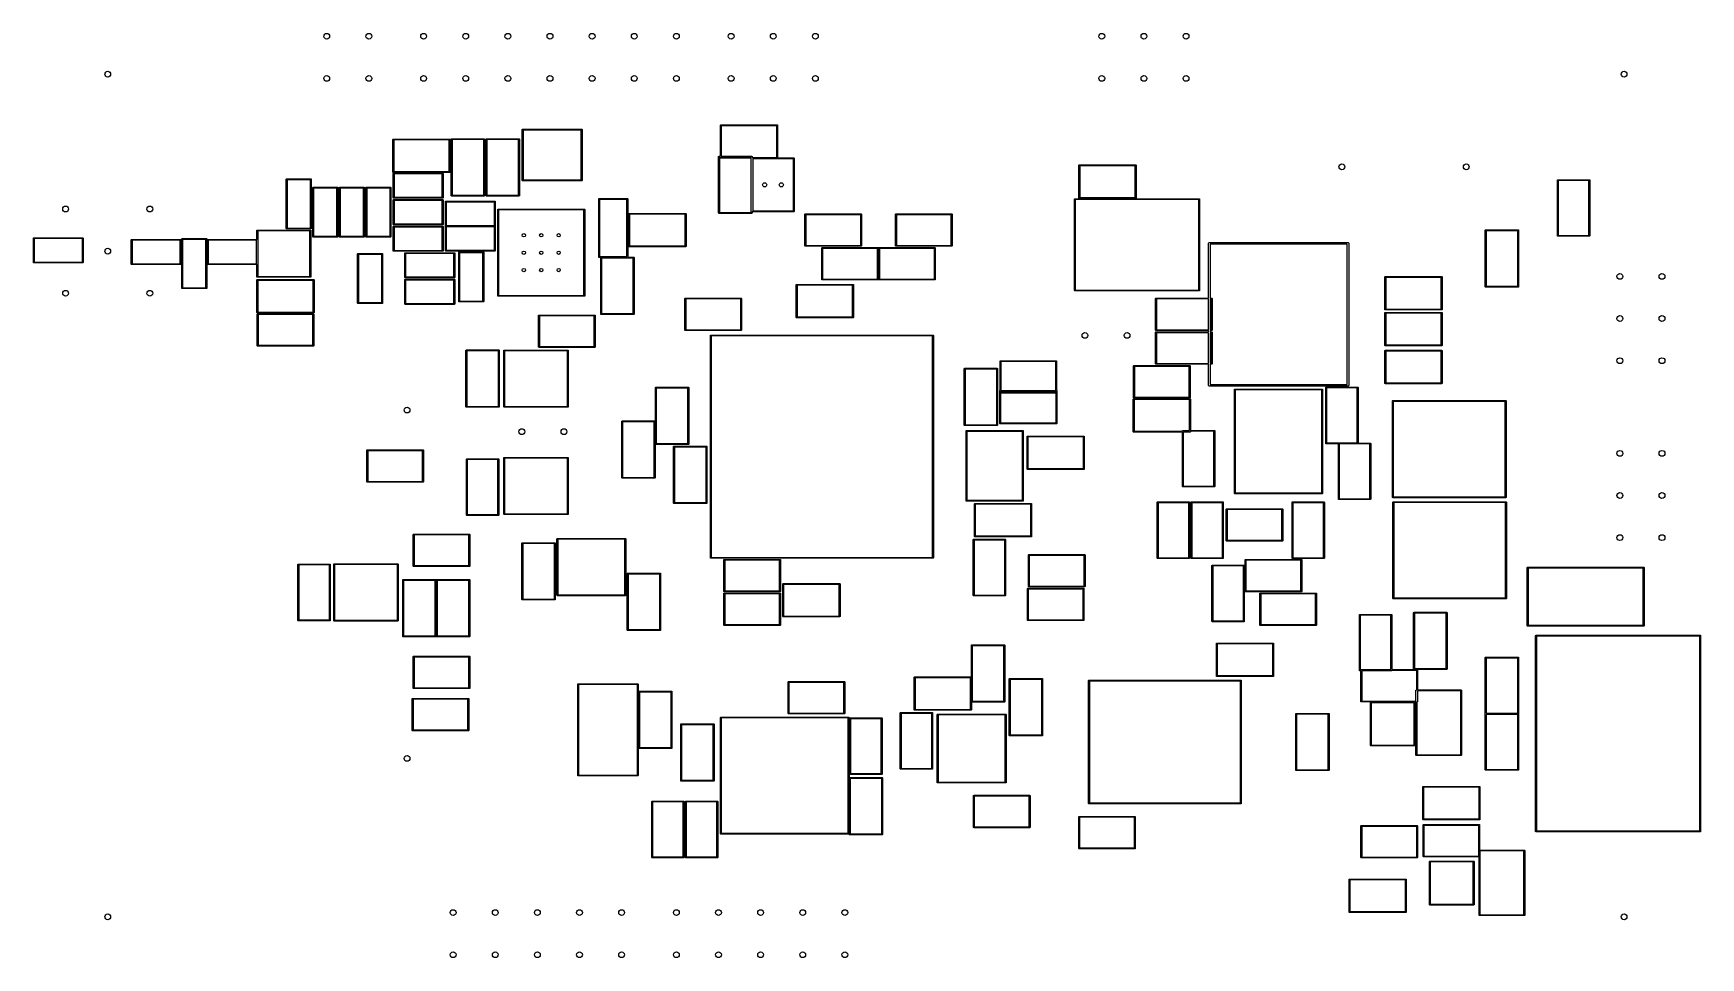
# Model space of a CAD drawing. Extents: x -2.17 to 1.79, y 0.53 to 2.72.
import ezdxf

# ---------------------------------------------------------------- set-up
doc = ezdxf.new("R2010")
doc.units = 0
doc.header["$MEASUREMENT"] = 0
doc.layers.add('BLACK', color=7, linetype='CONTINUOUS')

msp = doc.modelspace()

# ---------------------------------------------------------------- linework, layer by layer
at = {"layer": 'BLACK', "linetype": 'CONTINUOUS'}
for p, q in [((-1.006, 2.4935), (-1.0059, 2.4939)), ((-1.0059, 2.4939), (-1.0054, 2.4944)), ((-1.0054, 2.4944), (-1.005, 2.4945)), ((-1.005, 2.4945), (-0.8648, 2.4945)), ((-0.8648, 2.4945), (-0.8644, 2.4944)), ((-0.8644, 2.4944), (-0.8639, 2.4939)), ((-0.8639, 2.4939), (-0.8638, 2.4935)), ((-0.5354, 2.5036), (-0.5353, 2.504)), ((-0.5354, 2.4304), (-0.5354, 2.5036)), ((-0.5353, 2.504), (-0.5348, 2.5045)), ((-0.5348, 2.5045), (-0.5344, 2.5046)), ((-0.5344, 2.5046), (-0.4006, 2.5046)), ((-0.5334, 2.5026), (-0.5334, 2.4304)), ((-0.4016, 2.5026), (-0.5334, 2.5026)), ((-0.4016, 2.4274), (-0.4016, 2.5026)), ((-0.4006, 2.5046), (-0.4002, 2.5045)), ((-0.4002, 2.5045), (-0.3997, 2.504)), ((-0.3997, 2.504), (-0.3996, 2.5036)), ((-0.3996, 2.5036), (-0.3996, 2.4264)), ((-1.313, 2.4703), (-1.3124, 2.4708)), ((-1.313, 2.4699), (-1.313, 2.4703)), ((-1.313, 2.3927), (-1.313, 2.4699)), ((-1.3124, 2.4708), (-1.312, 2.4709)), ((-1.312, 2.4709), (-1.1782, 2.4709)), ((-1.3111, 2.4689), (-1.3111, 2.3937)), ((-1.1792, 2.4689), (-1.3111, 2.4689)), ((-1.1792, 2.3937), (-1.1792, 2.4689)), ((-1.1782, 2.4709), (-1.1778, 2.4708)), ((-1.1778, 2.4708), (-1.1773, 2.4703)), ((-1.1773, 2.4703), (-1.1772, 2.4699)), ((-1.1772, 2.4699), (-1.1772, 2.3927)), ((-1.1744, 2.471), (-1.1738, 2.4716)), ((-1.1744, 2.4707), (-1.1744, 2.471)), ((-1.1744, 2.3368), (-1.1744, 2.4707)), ((-1.1738, 2.4716), (-1.1735, 2.4717)), ((-1.1735, 2.4717), (-1.0963, 2.4717)), ((-1.1725, 2.4697), (-1.1725, 2.3378)), ((-1.0973, 2.4697), (-1.1725, 2.4697)), ((-1.0973, 2.3378), (-1.0973, 2.4697)), ((-1.0963, 2.4717), (-1.0959, 2.4716)), ((-1.0959, 2.4716), (-1.0954, 2.471)), ((-1.0954, 2.471), (-1.0953, 2.4707)), ((-1.0953, 2.4707), (-1.0953, 2.3368)), ((-1.0918, 2.4707), (-1.0917, 2.471)), ((-1.0918, 2.3368), (-1.0918, 2.4707)), ((-1.0917, 2.471), (-1.0912, 2.4716)), ((-1.0912, 2.4716), (-1.0908, 2.4717)), ((-1.0908, 2.4717), (-1.0136, 2.4717)), ((-1.0898, 2.4697), (-1.0898, 2.3378)), ((-1.0146, 2.4697), (-1.0898, 2.4697)), ((-1.0146, 2.3378), (-1.0146, 2.4697)), ((-1.0136, 2.4717), (-1.0132, 2.4716)), ((-1.0132, 2.4716), (-1.0127, 2.471)), ((-1.0127, 2.471), (-1.0126, 2.4707)), ((-1.0126, 2.4707), (-1.0126, 2.3368)), ((-1.006, 2.373), (-1.006, 2.4935)), ((-1.004, 2.4925), (-1.004, 2.374)), ((-0.8658, 2.4925), (-1.004, 2.4925)), ((-0.8658, 2.374), (-0.8658, 2.4925)), ((-0.8638, 2.4935), (-0.8638, 2.373)), ((-0.5396, 2.4294), (-0.5395, 2.4298)), ((-0.5396, 2.2956), (-0.5396, 2.4294)), ((-0.5395, 2.4298), (-0.539, 2.4303)), ((-0.539, 2.4303), (-0.5386, 2.4304)), ((-0.5386, 2.4304), (-0.5354, 2.4304)), ((-0.5376, 2.4284), (-0.5376, 2.2966)), ((-0.5354, 2.4284), (-0.5376, 2.4284)), ((-0.5354, 2.4264), (-0.5354, 2.4284)), ((-0.5353, 2.426), (-0.5354, 2.4264)), ((-0.5348, 2.4255), (-0.5353, 2.426)), ((-0.5344, 2.4254), (-0.5348, 2.4255)), ((-0.4624, 2.4254), (-0.5344, 2.4254)), ((-0.5334, 2.4304), (-0.4614, 2.4304)), ((-0.5334, 2.4284), (-0.5334, 2.4274)), ((-0.4624, 2.4284), (-0.5334, 2.4284)), ((-0.5334, 2.4274), (-0.4624, 2.4274)), ((-0.4624, 2.4274), (-0.4624, 2.4284)), ((-0.4624, 2.2966), (-0.4624, 2.4254)), ((-0.4614, 2.4304), (-0.461, 2.4303)), ((-0.461, 2.4303), (-0.4605, 2.4298)), ((-0.4605, 2.4298), (-0.4604, 2.4294)), ((-0.4604, 2.4294), (-0.4604, 2.4274)), ((-0.4604, 2.4274), (-0.4016, 2.4274)), ((-0.4587, 2.4244), (-0.4587, 2.3004)), ((-0.3622, 2.4244), (-0.4587, 2.4244)), ((-0.3996, 2.4264), (-0.3996, 2.4264)), ((-0.3996, 2.4264), (-0.3613, 2.4264)), ((-0.3622, 2.3004), (-0.3622, 2.4244)), ((-0.3613, 2.4264), (-0.3609, 2.4263)), ((-0.3609, 2.4263), (-0.3604, 2.4258)), ((-0.3604, 2.4258), (-0.3603, 2.4254)), ((-0.3603, 2.4254), (-0.3603, 2.2994)), ((-1.5662, 2.3754), (-1.5661, 2.3758)), ((-1.5662, 2.2589), (-1.5662, 2.3754)), ((-1.5661, 2.3758), (-1.5656, 2.3763)), ((-1.5656, 2.3763), (-1.5652, 2.3764)), ((-1.5652, 2.3764), (-1.5077, 2.3764)), ((-1.5077, 2.3764), (-1.5073, 2.3763)), ((-1.5073, 2.3763), (-1.5068, 2.3758)), ((-1.5068, 2.3758), (-1.5067, 2.3754)), ((-1.5067, 2.3754), (-1.5067, 2.2589)), ((-1.313, 2.3923), (-1.313, 2.3927)), ((-1.3124, 2.3918), (-1.313, 2.3923)), ((-1.312, 2.3917), (-1.3124, 2.3918)), ((-1.3122, 2.3895), (-1.3116, 2.3901)), ((-1.3122, 2.3892), (-1.3122, 2.3895)), ((-1.3122, 2.3317), (-1.3122, 2.3892)), ((-1.1782, 2.3917), (-1.312, 2.3917)), ((-1.3116, 2.3901), (-1.3113, 2.3902)), ((-1.3113, 2.3902), (-1.1947, 2.3902)), ((-1.3111, 2.3937), (-1.1792, 2.3937)), ((-1.3103, 2.3882), (-1.3103, 2.3327)), ((-1.1957, 2.3882), (-1.3103, 2.3882)), ((-1.1957, 2.3327), (-1.1957, 2.3882)), ((-1.1947, 2.3902), (-1.1943, 2.3901)), ((-1.1943, 2.3901), (-1.1938, 2.3895)), ((-1.1938, 2.3895), (-1.1937, 2.3892)), ((-1.1937, 2.3892), (-1.1937, 2.3317)), ((-1.1778, 2.3918), (-1.1782, 2.3917)), ((-1.1773, 2.3923), (-1.1778, 2.3918)), ((-1.1772, 2.3927), (-1.1773, 2.3923)), ((0.3158, 2.4086), (0.3159, 2.409)), ((0.3158, 2.3314), (0.3158, 2.4086)), ((0.3159, 2.409), (0.3164, 2.4095)), ((0.3164, 2.4095), (0.3168, 2.4096)), ((0.3168, 2.4096), (0.4506, 2.4096)), ((0.3178, 2.4076), (0.3178, 2.3324)), ((0.4496, 2.4076), (0.3178, 2.4076)), ((0.4496, 2.3324), (0.4496, 2.4076)), ((0.4506, 2.4096), (0.451, 2.4095)), ((0.451, 2.4095), (0.4515, 2.409)), ((0.4515, 2.409), (0.4516, 2.4086)), ((0.4516, 2.4086), (0.4516, 2.3314)), ((-1.5642, 2.3744), (-1.5642, 2.2598)), ((-1.5087, 2.3744), (-1.5642, 2.3744)), ((-1.5087, 2.2598), (-1.5087, 2.3744)), ((-1.5032, 2.3557), (-1.5031, 2.3561)), ((-1.5032, 2.2392), (-1.5032, 2.3557)), ((-1.5031, 2.3561), (-1.5026, 2.3566)), ((-1.5026, 2.3566), (-1.5022, 2.3567)), ((-1.5022, 2.3567), (-1.4447, 2.3567)), ((-1.5012, 2.3547), (-1.5012, 2.2402)), ((-1.4457, 2.3547), (-1.5012, 2.3547)), ((-1.4457, 2.2402), (-1.4457, 2.3547)), ((-1.4447, 2.3567), (-1.4443, 2.3566)), ((-1.4443, 2.3566), (-1.4438, 2.3561)), ((-1.4438, 2.3561), (-1.4437, 2.3557)), ((-1.4437, 2.3557), (-1.4437, 2.2392)), ((-1.4402, 2.3557), (-1.4401, 2.3561)), ((-1.4402, 2.2392), (-1.4402, 2.3557)), ((-1.4401, 2.3561), (-1.4396, 2.3566)), ((-1.4396, 2.3566), (-1.4392, 2.3567)), ((-1.4392, 2.3567), (-1.3817, 2.3567)), ((-1.4382, 2.3547), (-1.4382, 2.2402)), ((-1.3827, 2.3547), (-1.4382, 2.3547)), ((-1.3827, 2.2402), (-1.3827, 2.3547)), ((-1.3817, 2.3567), (-1.3814, 2.3566)), ((-1.3814, 2.3566), (-1.3808, 2.3561)), ((-1.3808, 2.3561), (-1.3807, 2.3557)), ((-1.3807, 2.3557), (-1.3807, 2.2392)), ((-1.3772, 2.3557), (-1.3771, 2.3561)), ((-1.3772, 2.2392), (-1.3772, 2.3557)), ((-1.3771, 2.3561), (-1.3766, 2.3566)), ((-1.3766, 2.3566), (-1.3762, 2.3567)), ((-1.3762, 2.3567), (-1.3187, 2.3567)), ((-1.3752, 2.3547), (-1.3752, 2.2402)), ((-1.3197, 2.3547), (-1.3752, 2.3547)), ((-1.3197, 2.2402), (-1.3197, 2.3547)), ((-1.3187, 2.3567), (-1.3184, 2.3566)), ((-1.3184, 2.3566), (-1.3178, 2.3561)), ((-1.3178, 2.3561), (-1.3178, 2.3557)), ((-1.3178, 2.3557), (-1.3178, 2.2392)), ((-1.1744, 2.3364), (-1.1744, 2.3368)), ((-1.1738, 2.3359), (-1.1744, 2.3364)), ((-1.1735, 2.3358), (-1.1738, 2.3359)), ((-1.0963, 2.3358), (-1.1735, 2.3358)), ((-1.1725, 2.3378), (-1.0973, 2.3378)), ((-1.0959, 2.3359), (-1.0963, 2.3358)), ((-1.0954, 2.3364), (-1.0959, 2.3359)), ((-1.0953, 2.3368), (-1.0954, 2.3364)), ((-1.0917, 2.3364), (-1.0918, 2.3368)), ((-1.0912, 2.3359), (-1.0917, 2.3364)), ((-1.0908, 2.3358), (-1.0912, 2.3359)), ((-1.0136, 2.3358), (-1.0908, 2.3358)), ((-1.0898, 2.3378), (-1.0146, 2.3378)), ((-1.0132, 2.3359), (-1.0136, 2.3358)), ((-1.0127, 2.3364), (-1.0132, 2.3359)), ((-1.0126, 2.3368), (-1.0127, 2.3364)), ((-1.0059, 2.3726), (-1.006, 2.373)), ((-1.0054, 2.3721), (-1.0059, 2.3726)), ((-1.005, 2.372), (-1.0054, 2.3721)), ((-0.8648, 2.372), (-1.005, 2.372)), ((-1.004, 2.374), (-0.8658, 2.374)), ((-0.8644, 2.3721), (-0.8648, 2.372)), ((-0.8639, 2.3726), (-0.8644, 2.3721)), ((-0.8638, 2.373), (-0.8639, 2.3726)), ((1.4516, 2.3736), (1.4517, 2.374)), ((1.4516, 2.2414), (1.4516, 2.3736)), ((1.4517, 2.374), (1.4522, 2.3746)), ((1.4522, 2.3746), (1.4526, 2.3746)), ((1.4526, 2.3746), (1.5274, 2.3746)), ((1.4536, 2.3727), (1.4536, 2.2423)), ((1.5264, 2.3727), (1.4536, 2.3727)), ((1.5264, 2.2423), (1.5264, 2.3727)), ((1.5274, 2.3746), (1.5278, 2.3746)), ((1.5278, 2.3746), (1.5283, 2.374)), ((1.5283, 2.374), (1.5284, 2.3736)), ((1.5284, 2.3736), (1.5284, 2.2414)), ((-1.3122, 2.3313), (-1.3122, 2.3317)), ((-1.3116, 2.3308), (-1.3122, 2.3313)), ((-1.3122, 2.3266), (-1.3116, 2.3271)), ((-1.3122, 2.3262), (-1.3122, 2.3266)), ((-1.3122, 2.2687), (-1.3122, 2.3262)), ((-1.3113, 2.3307), (-1.3116, 2.3308)), ((-1.3116, 2.3271), (-1.3113, 2.3272)), ((-1.1947, 2.3307), (-1.3113, 2.3307)), ((-1.3113, 2.3272), (-1.1947, 2.3272)), ((-1.3103, 2.3327), (-1.1957, 2.3327)), ((-1.3103, 2.3252), (-1.3103, 2.2697)), ((-1.1957, 2.3252), (-1.3103, 2.3252)), ((-1.1957, 2.2697), (-1.1957, 2.3252)), ((-1.1943, 2.3308), (-1.1947, 2.3307)), ((-1.1947, 2.3272), (-1.1943, 2.3271)), ((-1.1938, 2.3313), (-1.1943, 2.3308)), ((-1.1943, 2.3271), (-1.1938, 2.3266)), ((-1.1937, 2.3317), (-1.1938, 2.3313)), ((-1.1938, 2.3266), (-1.1937, 2.3262)), ((-1.1937, 2.3262), (-1.1937, 2.2687)), ((-1.1883, 2.3226), (-1.1877, 2.3232)), ((-1.1883, 2.3222), (-1.1883, 2.3226)), ((-1.1883, 2.2648), (-1.1883, 2.3222)), ((-1.1877, 2.3232), (-1.1874, 2.3232)), ((-1.1874, 2.3232), (-1.0708, 2.3232)), ((-1.1864, 2.3213), (-1.1864, 2.2657)), ((-1.0718, 2.3213), (-1.1864, 2.3213)), ((-1.0718, 2.2657), (-1.0718, 2.3213)), ((-1.0708, 2.3232), (-1.0705, 2.3232)), ((-1.0705, 2.3232), (-1.0699, 2.3226)), ((-1.0699, 2.3226), (-1.0698, 2.3222)), ((-1.0698, 2.3222), (-1.0698, 2.2648)), ((-1.0641, 2.304), (-1.0635, 2.3046)), ((-1.0641, 2.3036), (-1.0641, 2.304)), ((-1.0641, 2.0989), (-1.0641, 2.3036)), ((-1.0635, 2.3046), (-1.0631, 2.3046)), ((-1.0631, 2.3046), (-0.8584, 2.3046)), ((-1.0622, 2.3027), (-1.0622, 2.0999)), ((-0.8594, 2.3027), (-1.0622, 2.3027)), ((-0.8594, 2.0999), (-0.8594, 2.3027)), ((-0.8584, 2.3046), (-0.858, 2.3046)), ((-0.858, 2.3046), (-0.8575, 2.304)), ((-0.8575, 2.304), (-0.8574, 2.3036)), ((-0.8574, 2.3036), (-0.8574, 2.0989)), ((-0.8244, 2.3293), (-0.8238, 2.3298)), ((-0.8244, 2.3289), (-0.8244, 2.3293)), ((-0.8244, 2.1911), (-0.8244, 2.3289)), ((-0.8238, 2.3298), (-0.8235, 2.3299)), ((-0.8235, 2.3299), (-0.7565, 2.3299)), ((-0.8225, 2.3279), (-0.8225, 2.1921)), ((-0.7575, 2.3279), (-0.8225, 2.3279)), ((-0.7575, 2.1921), (-0.7575, 2.3279)), ((-0.7565, 2.3299), (-0.7562, 2.3298)), ((-0.7562, 2.3298), (-0.7556, 2.3293)), ((-0.7556, 2.3293), (-0.7556, 2.3289)), ((-0.7556, 2.3289), (-0.7556, 2.1911)), ((-0.5376, 2.2966), (-0.4624, 2.2966)), ((-0.4601, 2.2985), (-0.4604, 2.2989)), ((-0.4604, 2.2989), (-0.4604, 2.2956)), ((-0.4597, 2.2984), (-0.4601, 2.2985)), ((-0.3613, 2.2984), (-0.4597, 2.2984)), ((-0.4587, 2.3004), (-0.3622, 2.3004)), ((-0.3609, 2.2985), (-0.3613, 2.2984)), ((-0.3604, 2.299), (-0.3609, 2.2985)), ((-0.3603, 2.2994), (-0.3604, 2.299)), ((0.3051, 2.3283), (0.3052, 2.3286)), ((0.3051, 2.1117), (0.3051, 2.3283)), ((0.3052, 2.3286), (0.3057, 2.3292)), ((0.3057, 2.3292), (0.3061, 2.3293)), ((0.3061, 2.3293), (0.6013, 2.3293)), ((0.307, 2.3273), (0.307, 2.1127)), ((0.6004, 2.3273), (0.307, 2.3273)), ((0.3159, 2.331), (0.3158, 2.3314)), ((0.3164, 2.3305), (0.3159, 2.331)), ((0.3168, 2.3304), (0.3164, 2.3305)), ((0.4506, 2.3304), (0.3168, 2.3304)), ((0.3178, 2.3324), (0.4496, 2.3324)), ((0.451, 2.3305), (0.4506, 2.3304)), ((0.4515, 2.331), (0.451, 2.3305)), ((0.4516, 2.3314), (0.4515, 2.331)), ((0.6004, 2.1127), (0.6004, 2.3273)), ((0.6013, 2.3293), (0.6017, 2.3292)), ((0.6017, 2.3292), (0.6022, 2.3286)), ((0.6022, 2.3286), (0.6023, 2.3283)), ((0.6023, 2.3283), (0.6023, 2.1117)), ((-1.5661, 2.2585), (-1.5662, 2.2589)), ((-1.5656, 2.2579), (-1.5661, 2.2585)), ((-1.5652, 2.2579), (-1.5656, 2.2579)), ((-1.5077, 2.2579), (-1.5652, 2.2579)), ((-1.5642, 2.2598), (-1.5087, 2.2598)), ((-1.5073, 2.2579), (-1.5077, 2.2579)), ((-1.5068, 2.2585), (-1.5073, 2.2579)), ((-1.5067, 2.2589), (-1.5068, 2.2585)), ((-1.3122, 2.2683), (-1.3122, 2.2687)), ((-1.3116, 2.2678), (-1.3122, 2.2683)), ((-1.3122, 2.2636), (-1.3116, 2.2641)), ((-1.3122, 2.2632), (-1.3122, 2.2636)), ((-1.3122, 2.2057), (-1.3122, 2.2632)), ((-1.3113, 2.2677), (-1.3116, 2.2678)), ((-1.3116, 2.2641), (-1.3113, 2.2642)), ((-1.1947, 2.2677), (-1.3113, 2.2677)), ((-1.3113, 2.2642), (-1.1947, 2.2642)), ((-1.3103, 2.2697), (-1.1957, 2.2697)), ((-1.3103, 2.2622), (-1.3103, 2.2067)), ((-1.1957, 2.2622), (-1.3103, 2.2622)), ((-1.1957, 2.2067), (-1.1957, 2.2622)), ((-1.1943, 2.2678), (-1.1947, 2.2677)), ((-1.1947, 2.2642), (-1.1943, 2.2641)), ((-1.1938, 2.2683), (-1.1943, 2.2678)), ((-1.1943, 2.2641), (-1.1938, 2.2636)), ((-1.1937, 2.2687), (-1.1938, 2.2683)), ((-1.1938, 2.2636), (-1.1937, 2.2632)), ((-1.1937, 2.2632), (-1.1937, 2.2057)), ((-1.1883, 2.2644), (-1.1883, 2.2648)), ((-1.1881, 2.2643), (-1.1883, 2.2644)), ((-1.1883, 2.2641), (-1.1881, 2.2643)), ((-1.1883, 2.2637), (-1.1883, 2.2641)), ((-1.1883, 2.2063), (-1.1883, 2.2637)), ((-1.1864, 2.2657), (-1.0718, 2.2657)), ((-1.1864, 2.2628), (-1.1864, 2.2072)), ((-1.0718, 2.2628), (-1.1864, 2.2628)), ((-1.0718, 2.2072), (-1.0718, 2.2628)), ((-1.0699, 2.2644), (-1.0701, 2.2643)), ((-1.0701, 2.2643), (-1.0699, 2.2641)), ((-1.0698, 2.2648), (-1.0699, 2.2644)), ((-1.0699, 2.2641), (-1.0698, 2.2637)), ((-1.0698, 2.2637), (-1.0698, 2.2063)), ((-0.7529, 2.2936), (-0.7528, 2.294)), ((-0.7529, 2.2164), (-0.7529, 2.2936)), ((-0.7528, 2.294), (-0.7523, 2.2945)), ((-0.7523, 2.2945), (-0.7519, 2.2946)), ((-0.7519, 2.2946), (-0.6181, 2.2946)), ((-0.7509, 2.2926), (-0.7509, 2.2174)), ((-0.6191, 2.2926), (-0.7509, 2.2926)), ((-0.6191, 2.2174), (-0.6191, 2.2926)), ((-0.6181, 2.2946), (-0.6177, 2.2945)), ((-0.6177, 2.2945), (-0.6172, 2.294)), ((-0.6172, 2.294), (-0.6171, 2.2936)), ((-0.6171, 2.2936), (-0.6171, 2.2164)), ((-0.5395, 2.2952), (-0.5396, 2.2956)), ((-0.539, 2.2947), (-0.5395, 2.2952)), ((-0.5386, 2.2946), (-0.539, 2.2947)), ((-0.4614, 2.2946), (-0.5386, 2.2946)), ((-0.461, 2.2947), (-0.4614, 2.2946)), ((-0.4605, 2.2952), (-0.461, 2.2947)), ((-0.4604, 2.2956), (-0.4605, 2.2952)), ((-0.3346, 2.2928), (-0.334, 2.2933)), ((-0.3346, 2.2924), (-0.3346, 2.2928)), ((-0.3346, 2.2176), (-0.3346, 2.2924)), ((-0.334, 2.2933), (-0.3336, 2.2934)), ((-0.3336, 2.2934), (-0.2014, 2.2934)), ((-0.3327, 2.2914), (-0.3327, 2.2186)), ((-0.2023, 2.2914), (-0.3327, 2.2914)), ((-0.2023, 2.2186), (-0.2023, 2.2914)), ((-0.2014, 2.2934), (-0.201, 2.2933)), ((-0.201, 2.2933), (-0.2004, 2.2928)), ((-0.2004, 2.2928), (-0.2004, 2.2924)), ((-0.2004, 2.2924), (-0.2004, 2.2176)), ((-0.1196, 2.2928), (-0.119, 2.2933)), ((-0.1196, 2.2924), (-0.1196, 2.2928)), ((-0.1196, 2.2176), (-0.1196, 2.2924)), ((-0.119, 2.2933), (-0.1186, 2.2934)), ((-0.1186, 2.2934), (0.0136, 2.2934)), ((-0.1177, 2.2914), (-0.1177, 2.2186)), ((0.0127, 2.2914), (-0.1177, 2.2914)), ((0.0127, 2.2186), (0.0127, 2.2914)), ((0.0136, 2.2934), (0.014, 2.2933)), ((0.014, 2.2933), (0.0146, 2.2928)), ((0.0146, 2.2928), (0.0146, 2.2924)), ((0.0146, 2.2924), (0.0146, 2.2176)), ((-2.1666, 2.2356), (-2.1665, 2.236)), ((-2.1666, 2.1781), (-2.1666, 2.2356)), ((-2.1665, 2.236), (-2.166, 2.2365)), ((-2.166, 2.2365), (-2.1656, 2.2366)), ((-2.1656, 2.2366), (-2.0491, 2.2366)), ((-2.1646, 2.2346), (-2.1646, 2.1791)), ((-2.05, 2.2346), (-2.1646, 2.2346)), ((-2.05, 2.1791), (-2.05, 2.2346)), ((-2.0491, 2.2366), (-2.0487, 2.2365)), ((-2.0487, 2.2365), (-2.0481, 2.236)), ((-2.0481, 2.236), (-2.0481, 2.2356)), ((-2.0481, 2.2356), (-2.0481, 2.1781)), ((-1.9343, 2.2317), (-1.9342, 2.2321)), ((-1.9343, 2.1742), (-1.9343, 2.2317)), ((-1.9342, 2.2321), (-1.9337, 2.2326)), ((-1.9337, 2.2326), (-1.9333, 2.2327)), ((-1.9333, 2.2327), (-1.8168, 2.2327)), ((-1.9323, 2.2307), (-1.9323, 2.1752)), ((-1.8178, 2.2307), (-1.9323, 2.2307)), ((-1.8178, 2.1752), (-1.8178, 2.2307)), ((-1.8168, 2.2327), (-1.8164, 2.2326)), ((-1.8164, 2.2326), (-1.8159, 2.2321)), ((-1.8159, 2.2321), (-1.8158, 2.2317)), ((-1.8158, 2.2317), (-1.8158, 2.1742)), ((-1.8142, 2.2337), (-1.8141, 2.234)), ((-1.8142, 2.1171), (-1.8142, 2.2337)), ((-1.8141, 2.234), (-1.8136, 2.2346)), ((-1.8136, 2.2346), (-1.8132, 2.2346)), ((-1.8132, 2.2346), (-1.7557, 2.2346)), ((-1.8122, 2.2327), (-1.8122, 2.1181)), ((-1.7567, 2.2327), (-1.8122, 2.2327)), ((-1.7567, 2.1181), (-1.7567, 2.2327)), ((-1.7557, 2.2346), (-1.7554, 2.2346)), ((-1.7554, 2.2346), (-1.7548, 2.234)), ((-1.7548, 2.234), (-1.7548, 2.2337)), ((-1.7548, 2.2337), (-1.7548, 2.1171)), ((-1.7532, 2.2317), (-1.7531, 2.2321)), ((-1.7532, 2.1742), (-1.7532, 2.2317)), ((-1.7531, 2.2321), (-1.7526, 2.2326)), ((-1.7526, 2.2326), (-1.7522, 2.2327)), ((-1.7522, 2.2327), (-1.6359, 2.2327)), ((-1.7512, 2.2307), (-1.7512, 2.1752)), ((-1.6367, 2.2307), (-1.7512, 2.2307)), ((-1.6367, 2.1752), (-1.6367, 2.2307)), ((-1.6359, 2.2541), (-1.6358, 2.2545)), ((-1.6359, 2.2327), (-1.6359, 2.2541)), ((-1.6358, 2.2545), (-1.6353, 2.255)), ((-1.6353, 2.255), (-1.6349, 2.2551)), ((-1.6349, 2.2551), (-1.5089, 2.2551)), ((-1.6339, 2.2531), (-1.6339, 2.1449)), ((-1.5099, 2.2531), (-1.6339, 2.2531)), ((-1.5099, 2.1449), (-1.5099, 2.2531)), ((-1.5089, 2.2551), (-1.5085, 2.255)), ((-1.5085, 2.255), (-1.508, 2.2545)), ((-1.508, 2.2545), (-1.5079, 2.2541)), ((-1.5079, 2.2541), (-1.5079, 2.1439)), ((-1.5031, 2.2388), (-1.5032, 2.2392)), ((-1.5026, 2.2383), (-1.5031, 2.2388)), ((-1.5022, 2.2382), (-1.5026, 2.2383)), ((-1.4447, 2.2382), (-1.5022, 2.2382)), ((-1.5012, 2.2402), (-1.4457, 2.2402)), ((-1.4443, 2.2383), (-1.4447, 2.2382)), ((-1.4438, 2.2388), (-1.4443, 2.2383)), ((-1.4437, 2.2392), (-1.4438, 2.2388)), ((-1.4401, 2.2388), (-1.4402, 2.2392)), ((-1.4396, 2.2383), (-1.4401, 2.2388)), ((-1.4392, 2.2382), (-1.4396, 2.2383)), ((-1.3817, 2.2382), (-1.4392, 2.2382)), ((-1.4382, 2.2402), (-1.3827, 2.2402)), ((-1.3814, 2.2383), (-1.3817, 2.2382)), ((-1.3808, 2.2388), (-1.3814, 2.2383)), ((-1.3807, 2.2392), (-1.3808, 2.2388)), ((-1.3771, 2.2388), (-1.3772, 2.2392)), ((-1.3766, 2.2383), (-1.3771, 2.2388)), ((-1.3762, 2.2382), (-1.3766, 2.2383)), ((-1.3187, 2.2382), (-1.3762, 2.2382)), ((-1.3752, 2.2402), (-1.3197, 2.2402)), ((-1.3184, 2.2383), (-1.3187, 2.2382)), ((-1.3178, 2.2388), (-1.3184, 2.2383)), ((-1.3178, 2.2392), (-1.3178, 2.2388)), ((-0.7509, 2.2174), (-0.6191, 2.2174)), ((-0.3346, 2.2172), (-0.3346, 2.2176)), ((-0.334, 2.2167), (-0.3346, 2.2172)), ((-0.3336, 2.2166), (-0.334, 2.2167)), ((-0.3327, 2.2186), (-0.2023, 2.2186)), ((-0.201, 2.2167), (-0.2014, 2.2166)), ((-0.2004, 2.2172), (-0.201, 2.2167)), ((-0.2004, 2.2176), (-0.2004, 2.2172)), ((-0.1196, 2.2172), (-0.1196, 2.2176)), ((-0.119, 2.2167), (-0.1196, 2.2172)), ((-0.1186, 2.2166), (-0.119, 2.2167)), ((-0.1177, 2.2186), (0.0127, 2.2186)), ((0.014, 2.2167), (0.0136, 2.2166)), ((0.0146, 2.2172), (0.014, 2.2167)), ((0.0146, 2.2176), (0.0146, 2.2172)), ((0.6235, 2.2235), (0.6236, 2.2243)), ((0.6235, 2.0934), (0.6235, 2.2235)), ((0.6236, 2.2243), (0.6247, 2.2253)), ((0.6247, 2.2253), (0.6254, 2.2255)), ((0.6254, 2.2255), (0.9546, 2.2255)), ((0.6274, 2.2215), (0.6274, 2.0934)), ((0.9526, 2.2215), (0.6274, 2.2215)), ((0.9526, 1.8885), (0.9526, 2.2215)), ((0.9546, 2.2255), (0.9553, 2.2253)), ((0.9553, 2.2253), (0.9564, 2.2243)), ((0.9564, 2.2243), (0.9565, 2.2235)), ((0.9565, 2.2235), (0.9565, 1.8865)), ((1.2804, 2.2544), (1.2805, 2.2548)), ((1.2804, 2.1206), (1.2804, 2.2544)), ((1.2805, 2.2548), (1.281, 2.2553)), ((1.281, 2.2553), (1.2814, 2.2554)), ((1.2814, 2.2554), (1.3586, 2.2554)), ((1.2824, 2.2534), (1.2824, 2.1216)), ((1.3576, 2.2534), (1.2824, 2.2534)), ((1.3576, 2.1216), (1.3576, 2.2534)), ((1.3586, 2.2554), (1.359, 2.2553)), ((1.359, 2.2553), (1.3595, 2.2548)), ((1.3595, 2.2548), (1.3596, 2.2544)), ((1.3596, 2.2544), (1.3596, 2.1206)), ((1.4517, 2.241), (1.4516, 2.2414)), ((1.4522, 2.2404), (1.4517, 2.241)), ((1.4526, 2.2404), (1.4522, 2.2404)), ((1.5274, 2.2404), (1.4526, 2.2404)), ((1.4536, 2.2423), (1.5264, 2.2423)), ((1.5278, 2.2404), (1.5274, 2.2404)), ((1.5283, 2.241), (1.5278, 2.2404)), ((1.5284, 2.2414), (1.5283, 2.241)), ((-2.1665, 2.1778), (-2.1666, 2.1781)), ((-2.166, 2.1772), (-2.1665, 2.1778)), ((-2.1656, 2.1772), (-2.166, 2.1772)), ((-2.0491, 2.1772), (-2.1656, 2.1772)), ((-2.1646, 2.1791), (-2.05, 2.1791)), ((-2.0487, 2.1772), (-2.0491, 2.1772)), ((-2.0481, 2.1778), (-2.0487, 2.1772)), ((-2.0481, 2.1781), (-2.0481, 2.1778)), ((-1.3969, 2.1982), (-1.3968, 2.1986)), ((-1.3969, 2.0817), (-1.3969, 2.1982)), ((-1.3968, 2.1986), (-1.3963, 2.1991)), ((-1.3963, 2.1991), (-1.3959, 2.1992)), ((-1.3959, 2.1992), (-1.3384, 2.1992)), ((-1.3949, 2.1972), (-1.3949, 2.0827)), ((-1.3394, 2.1972), (-1.3949, 2.1972)), ((-1.3394, 2.0827), (-1.3394, 2.1972)), ((-1.3384, 2.1992), (-1.338, 2.1991)), ((-1.338, 2.1991), (-1.3375, 2.1986)), ((-1.3375, 2.1986), (-1.3374, 2.1982)), ((-1.3374, 2.1982), (-1.3374, 2.0817)), ((-1.3122, 2.2053), (-1.3122, 2.2057)), ((-1.3116, 2.2048), (-1.3122, 2.2053)), ((-1.3113, 2.2047), (-1.3116, 2.2048)), ((-1.1947, 2.2047), (-1.3113, 2.2047)), ((-1.3103, 2.2067), (-1.1957, 2.2067)), ((-1.2847, 2.2002), (-1.2846, 2.2006)), ((-1.2847, 2.1427), (-1.2847, 2.2002)), ((-1.2846, 2.2006), (-1.2841, 2.2011)), ((-1.2841, 2.2011), (-1.2837, 2.2012)), ((-1.2837, 2.2012), (-1.1672, 2.2012)), ((-1.2827, 2.1992), (-1.2827, 2.1437)), ((-1.1681, 2.1992), (-1.2827, 2.1992)), ((-1.1943, 2.2048), (-1.1947, 2.2047)), ((-1.1938, 2.2053), (-1.1943, 2.2048)), ((-1.1937, 2.2057), (-1.1938, 2.2053)), ((-1.1883, 2.2059), (-1.1883, 2.2063)), ((-1.1877, 2.2054), (-1.1883, 2.2059)), ((-1.1874, 2.2053), (-1.1877, 2.2054)), ((-1.0708, 2.2053), (-1.1874, 2.2053)), ((-1.1864, 2.2072), (-1.0718, 2.2072)), ((-1.1681, 2.1437), (-1.1681, 2.1992)), ((-1.1672, 2.2012), (-1.1668, 2.2011)), ((-1.1668, 2.2011), (-1.1663, 2.2006)), ((-1.1663, 2.2006), (-1.1662, 2.2002)), ((-1.1662, 2.2002), (-1.1662, 2.1427)), ((-1.1567, 2.2025), (-1.1561, 2.2031)), ((-1.1567, 2.2022), (-1.1567, 2.2025)), ((-1.1567, 2.0856), (-1.1567, 2.2022)), ((-1.1561, 2.2031), (-1.1557, 2.2031)), ((-1.1557, 2.2031), (-1.0983, 2.2031)), ((-1.1548, 2.2012), (-1.1548, 2.0866)), ((-1.0993, 2.2012), (-1.1548, 2.2012)), ((-1.0993, 2.0866), (-1.0993, 2.2012)), ((-1.0983, 2.2031), (-1.0979, 2.2031)), ((-1.0979, 2.2031), (-1.0974, 2.2025)), ((-1.0974, 2.2025), (-1.0973, 2.2022)), ((-1.0973, 2.2022), (-1.0973, 2.0856)), ((-1.0705, 2.2054), (-1.0708, 2.2053)), ((-1.0699, 2.2059), (-1.0705, 2.2054)), ((-1.0698, 2.2063), (-1.0699, 2.2059)), ((-0.8244, 2.1907), (-0.8244, 2.1911)), ((-0.8238, 2.1902), (-0.8244, 2.1907)), ((-0.8235, 2.1901), (-0.8238, 2.1902)), ((-0.8192, 2.1901), (-0.8235, 2.1901)), ((-0.8225, 2.1921), (-0.7575, 2.1921)), ((-0.8196, 2.1894), (-0.8195, 2.1898)), ((-0.8196, 2.0556), (-0.8196, 2.1894)), ((-0.8195, 2.1898), (-0.8192, 2.1901)), ((-0.8176, 2.1884), (-0.8176, 2.0566)), ((-0.7424, 2.1884), (-0.8176, 2.1884)), ((-0.7556, 2.1907), (-0.7559, 2.1904)), ((-0.7559, 2.1904), (-0.7414, 2.1904)), ((-0.7556, 2.1911), (-0.7556, 2.1907)), ((-0.7528, 2.216), (-0.7529, 2.2164)), ((-0.7523, 2.2155), (-0.7528, 2.216)), ((-0.7519, 2.2154), (-0.7523, 2.2155)), ((-0.6181, 2.2154), (-0.7519, 2.2154)), ((-0.7424, 2.0566), (-0.7424, 2.1884)), ((-0.7414, 2.1904), (-0.741, 2.1903)), ((-0.741, 2.1903), (-0.7405, 2.1898)), ((-0.7405, 2.1898), (-0.7404, 2.1894)), ((-0.7404, 2.1894), (-0.7404, 2.0556)), ((-0.6177, 2.2155), (-0.6181, 2.2154)), ((-0.6172, 2.216), (-0.6177, 2.2155)), ((-0.6171, 2.2164), (-0.6172, 2.216)), ((-0.2014, 2.2166), (-0.3336, 2.2166)), ((-0.2946, 2.2128), (-0.294, 2.2133)), ((-0.2946, 2.2124), (-0.2946, 2.2128)), ((-0.2946, 2.1376), (-0.2946, 2.2124)), ((-0.294, 2.2133), (-0.2936, 2.2134)), ((-0.2936, 2.2134), (-0.1614, 2.2134)), ((-0.2927, 2.2114), (-0.2927, 2.1386)), ((-0.1623, 2.2114), (-0.2927, 2.2114)), ((-0.1623, 2.1386), (-0.1623, 2.2114)), ((-0.1614, 2.2134), (-0.161, 2.2133)), ((-0.161, 2.2133), (-0.1604, 2.2128)), ((-0.1604, 2.2128), (-0.1604, 2.2124)), ((-0.1604, 2.2124), (-0.1604, 2.1376)), ((-0.1596, 2.2128), (-0.159, 2.2133)), ((-0.1596, 2.2124), (-0.1596, 2.2128)), ((-0.1596, 2.1376), (-0.1596, 2.2124)), ((-0.159, 2.2133), (-0.1586, 2.2134)), ((-0.1586, 2.2134), (-0.0264, 2.2134)), ((-0.1577, 2.2114), (-0.1577, 2.1386)), ((-0.0273, 2.2114), (-0.1577, 2.2114)), ((0.0136, 2.2166), (-0.1186, 2.2166)), ((-0.0273, 2.1386), (-0.0273, 2.2114)), ((-0.0264, 2.2134), (-0.026, 2.2133)), ((-0.026, 2.2133), (-0.0254, 2.2128)), ((-0.0254, 2.2128), (-0.0254, 2.2124)), ((-0.0254, 2.2124), (-0.0254, 2.1376)), ((-1.9342, 2.1738), (-1.9343, 2.1742)), ((-1.9337, 2.1733), (-1.9342, 2.1738)), ((-1.9333, 2.1732), (-1.9337, 2.1733)), ((-1.8168, 2.1732), (-1.9333, 2.1732)), ((-1.9323, 2.1752), (-1.8178, 2.1752)), ((-1.8164, 2.1733), (-1.8168, 2.1732)), ((-1.8159, 2.1738), (-1.8164, 2.1733)), ((-1.8158, 2.1742), (-1.8159, 2.1738)), ((-1.7531, 2.1738), (-1.7532, 2.1742)), ((-1.7526, 2.1733), (-1.7531, 2.1738)), ((-1.7522, 2.1732), (-1.7526, 2.1733)), ((-1.6359, 2.1732), (-1.7522, 2.1732)), ((-1.7512, 2.1752), (-1.6367, 2.1752)), ((-1.6359, 2.1439), (-1.6359, 2.1732)), ((-1.6358, 2.1435), (-1.6359, 2.1439)), ((-1.6353, 2.143), (-1.6358, 2.1435)), ((-1.6349, 2.1429), (-1.6353, 2.143)), ((-1.5089, 2.1429), (-1.6349, 2.1429)), ((-1.6339, 2.1449), (-1.5099, 2.1449)), ((-1.5085, 2.143), (-1.5089, 2.1429)), ((-1.508, 2.1435), (-1.5085, 2.143)), ((-1.5079, 2.1439), (-1.508, 2.1435)), ((-1.2846, 2.1423), (-1.2847, 2.1427)), ((-1.2847, 2.1372), (-1.2846, 2.1376)), ((-1.2841, 2.1418), (-1.2846, 2.1423)), ((-1.2846, 2.1376), (-1.2841, 2.1381)), ((-1.2837, 2.1417), (-1.2841, 2.1418)), ((-1.2841, 2.1381), (-1.2837, 2.1382)), ((-1.1672, 2.1417), (-1.2837, 2.1417)), ((-1.2837, 2.1382), (-1.1672, 2.1382)), ((-1.2827, 2.1437), (-1.1681, 2.1437)), ((-1.1668, 2.1418), (-1.1672, 2.1417)), ((-1.1672, 2.1382), (-1.1668, 2.1381)), ((-1.1663, 2.1423), (-1.1668, 2.1418)), ((-1.1668, 2.1381), (-1.1663, 2.1376)), ((-1.1662, 2.1427), (-1.1663, 2.1423)), ((-1.1663, 2.1376), (-1.1662, 2.1372)), ((-0.2946, 2.1372), (-0.2946, 2.1376)), ((-0.2927, 2.1386), (-0.1623, 2.1386)), ((-0.1604, 2.1376), (-0.1604, 2.1372)), ((-0.1596, 2.1372), (-0.1596, 2.1376)), ((-0.1577, 2.1386), (-0.0273, 2.1386)), ((-0.0254, 2.1376), (-0.0254, 2.1372)), ((1.0421, 2.1436), (1.0422, 2.144)), ((1.0421, 2.0664), (1.0421, 2.1436)), ((1.0422, 2.144), (1.0427, 2.1445)), ((1.0427, 2.1445), (1.0431, 2.1446)), ((1.0431, 2.1446), (1.1769, 2.1446)), ((1.0441, 2.1426), (1.0441, 2.0674)), ((1.1759, 2.1426), (1.0441, 2.1426)), ((1.1759, 2.0674), (1.1759, 2.1426)), ((1.1769, 2.1446), (1.1773, 2.1445)), ((1.1773, 2.1445), (1.1778, 2.144)), ((1.1778, 2.144), (1.1779, 2.1436)), ((1.1779, 2.1436), (1.1779, 2.0664)), ((-1.8141, 2.1167), (-1.8142, 2.1171)), ((-1.8136, 2.1162), (-1.8141, 2.1167)), ((-1.8132, 2.1161), (-1.8136, 2.1162)), ((-1.7557, 2.1161), (-1.8132, 2.1161)), ((-1.8122, 2.1181), (-1.7567, 2.1181)), ((-1.7554, 2.1162), (-1.7557, 2.1161)), ((-1.7548, 2.1167), (-1.7554, 2.1162)), ((-1.7548, 2.1171), (-1.7548, 2.1167)), ((-1.6359, 2.1365), (-1.6358, 2.1369)), ((-1.6359, 2.0593), (-1.6359, 2.1365)), ((-1.6358, 2.1369), (-1.6353, 2.1374)), ((-1.6353, 2.1374), (-1.6349, 2.1375)), ((-1.6349, 2.1375), (-1.501, 2.1375)), ((-1.6339, 2.1355), (-1.6339, 2.0603)), ((-1.502, 2.1355), (-1.6339, 2.1355)), ((-1.502, 2.0603), (-1.502, 2.1355)), ((-1.501, 2.1375), (-1.5006, 2.1374)), ((-1.5006, 2.1374), (-1.5001, 2.1369)), ((-1.5001, 2.1369), (-1.5, 2.1365)), ((-1.5, 2.1365), (-1.5, 2.0593)), ((-1.2847, 2.0797), (-1.2847, 2.1372)), ((-1.2827, 2.1362), (-1.2827, 2.0807)), ((-1.1681, 2.1362), (-1.2827, 2.1362)), ((-1.1681, 2.0807), (-1.1681, 2.1362)), ((-1.1662, 2.1372), (-1.1662, 2.0797)), ((-1.0641, 2.0985), (-1.0641, 2.0989)), ((-1.0635, 2.098), (-1.0641, 2.0985)), ((-1.0631, 2.0979), (-1.0635, 2.098)), ((-0.8584, 2.0979), (-1.0631, 2.0979)), ((-1.0622, 2.0999), (-0.8594, 2.0999)), ((-0.858, 2.098), (-0.8584, 2.0979)), ((-0.8575, 2.0985), (-0.858, 2.098)), ((-0.8574, 2.0989), (-0.8575, 2.0985)), ((-0.3554, 2.1251), (-0.3553, 2.1255)), ((-0.3554, 2.0479), (-0.3554, 2.1251)), ((-0.3553, 2.1255), (-0.3548, 2.126)), ((-0.3548, 2.126), (-0.3544, 2.1261)), ((-0.3544, 2.1261), (-0.2206, 2.1261)), ((-0.3534, 2.1241), (-0.3534, 2.0489)), ((-0.2216, 2.1241), (-0.3534, 2.1241)), ((-0.294, 2.1367), (-0.2946, 2.1372)), ((-0.2936, 2.1366), (-0.294, 2.1367)), ((-0.1614, 2.1366), (-0.2936, 2.1366)), ((-0.2216, 2.0489), (-0.2216, 2.1241)), ((-0.2206, 2.1261), (-0.2202, 2.126)), ((-0.2202, 2.126), (-0.2197, 2.1255)), ((-0.2197, 2.1255), (-0.2196, 2.1251)), ((-0.2196, 2.1251), (-0.2196, 2.0479)), ((-0.161, 2.1367), (-0.1614, 2.1366)), ((-0.1604, 2.1372), (-0.161, 2.1367)), ((-0.159, 2.1367), (-0.1596, 2.1372)), ((-0.1586, 2.1366), (-0.159, 2.1367)), ((-0.0264, 2.1366), (-0.1586, 2.1366)), ((-0.026, 2.1367), (-0.0264, 2.1366)), ((-0.0254, 2.1372), (-0.026, 2.1367)), ((0.3052, 2.1114), (0.3051, 2.1117)), ((0.3057, 2.1108), (0.3052, 2.1114)), ((0.3061, 2.1107), (0.3057, 2.1108)), ((0.6013, 2.1107), (0.3061, 2.1107)), ((0.307, 2.1127), (0.6004, 2.1127)), ((0.6017, 2.1108), (0.6013, 2.1107)), ((0.6022, 2.1114), (0.6017, 2.1108)), ((0.6023, 2.1117), (0.6022, 2.1114)), ((1.2805, 2.1202), (1.2804, 2.1206)), ((1.281, 2.1197), (1.2805, 2.1202)), ((1.2814, 2.1196), (1.281, 2.1197)), ((1.3586, 2.1196), (1.2814, 2.1196)), ((1.2824, 2.1216), (1.3576, 2.1216)), ((1.359, 2.1197), (1.3586, 2.1196)), ((1.3595, 2.1202), (1.359, 2.1197)), ((1.3596, 2.1206), (1.3595, 2.1202)), ((-1.6358, 2.059), (-1.6359, 2.0593)), ((-1.6353, 2.0584), (-1.6358, 2.059)), ((-1.6349, 2.0583), (-1.6353, 2.0584)), ((-1.501, 2.0583), (-1.6349, 2.0583)), ((-1.6339, 2.0603), (-1.502, 2.0603)), ((-1.5006, 2.0584), (-1.501, 2.0583)), ((-1.5001, 2.059), (-1.5006, 2.0584)), ((-1.5, 2.0593), (-1.5001, 2.059)), ((-1.3968, 2.0813), (-1.3969, 2.0817)), ((-1.3963, 2.0808), (-1.3968, 2.0813)), ((-1.3959, 2.0807), (-1.3963, 2.0808)), ((-1.3384, 2.0807), (-1.3959, 2.0807)), ((-1.3949, 2.0827), (-1.3394, 2.0827)), ((-1.338, 2.0808), (-1.3384, 2.0807)), ((-1.3375, 2.0813), (-1.338, 2.0808)), ((-1.3374, 2.0817), (-1.3375, 2.0813)), ((-1.2846, 2.0793), (-1.2847, 2.0797)), ((-1.2841, 2.0788), (-1.2846, 2.0793)), ((-1.2837, 2.0787), (-1.2841, 2.0788)), ((-1.1672, 2.0787), (-1.2837, 2.0787)), ((-1.2827, 2.0807), (-1.1681, 2.0807)), ((-1.1668, 2.0788), (-1.1672, 2.0787)), ((-1.1663, 2.0793), (-1.1668, 2.0788)), ((-1.1662, 2.0797), (-1.1663, 2.0793)), ((-1.1567, 2.0853), (-1.1567, 2.0856)), ((-1.1561, 2.0847), (-1.1567, 2.0853)), ((-1.1557, 2.0846), (-1.1561, 2.0847)), ((-1.0983, 2.0846), (-1.1557, 2.0846)), ((-1.1548, 2.0866), (-1.0993, 2.0866)), ((-1.0979, 2.0847), (-1.0983, 2.0846)), ((-1.0974, 2.0853), (-1.0979, 2.0847)), ((-1.0973, 2.0856), (-1.0974, 2.0853)), ((-0.6196, 2.0928), (-0.619, 2.0933)), ((-0.6196, 2.0924), (-0.6196, 2.0928)), ((-0.6196, 2.0176), (-0.6196, 2.0924)), ((-0.619, 2.0933), (-0.6186, 2.0934)), ((-0.6186, 2.0934), (-0.4864, 2.0934)), ((-0.6177, 2.0914), (-0.6177, 2.0186)), ((-0.4873, 2.0914), (-0.6177, 2.0914)), ((-0.4873, 2.0186), (-0.4873, 2.0914)), ((-0.4864, 2.0934), (-0.486, 2.0933)), ((-0.486, 2.0933), (-0.4854, 2.0928)), ((-0.4854, 2.0928), (-0.4854, 2.0924)), ((-0.4854, 2.0924), (-0.4854, 2.0176)), ((0.4979, 2.0928), (0.4985, 2.0933)), ((0.4979, 2.0924), (0.4979, 2.0928)), ((0.4979, 2.0176), (0.4979, 2.0924)), ((0.4985, 2.0933), (0.4989, 2.0934)), ((0.4989, 2.0934), (0.6235, 2.0934)), ((0.4998, 2.0914), (0.4998, 2.0186)), ((0.6235, 2.0914), (0.4998, 2.0914)), ((0.6235, 2.0186), (0.6235, 2.0914)), ((0.6274, 2.0934), (0.6311, 2.0934)), ((0.6274, 2.0914), (0.6274, 2.0186)), ((0.6302, 2.0914), (0.6274, 2.0914)), ((0.6302, 2.0186), (0.6302, 2.0914)), ((0.6311, 2.0934), (0.6315, 2.0933)), ((0.6315, 2.0933), (0.6321, 2.0928)), ((0.6321, 2.0928), (0.6321, 2.0924)), ((0.6321, 2.0924), (0.6321, 2.0176)), ((1.0422, 2.066), (1.0421, 2.0664)), ((1.0421, 2.0586), (1.0422, 2.059)), ((1.0421, 1.9814), (1.0421, 2.0586)), ((1.0427, 2.0655), (1.0422, 2.066)), ((1.0422, 2.059), (1.0427, 2.0595)), ((1.0431, 2.0654), (1.0427, 2.0655)), ((1.0427, 2.0595), (1.0431, 2.0596)), ((1.1769, 2.0654), (1.0431, 2.0654)), ((1.0431, 2.0596), (1.1769, 2.0596)), ((1.0441, 2.0674), (1.1759, 2.0674)), ((1.1773, 2.0655), (1.1769, 2.0654)), ((1.1769, 2.0596), (1.1773, 2.0595)), ((1.1778, 2.066), (1.1773, 2.0655)), ((1.1773, 2.0595), (1.1778, 2.059)), ((1.1779, 2.0664), (1.1778, 2.066)), ((1.1778, 2.059), (1.1779, 2.0586)), ((1.1779, 2.0586), (1.1779, 1.9814)), ((-1.6351, 2.0553), (-1.635, 2.0557)), ((-1.6351, 1.9805), (-1.6351, 2.0553)), ((-1.635, 2.0557), (-1.6345, 2.0562)), ((-1.6345, 2.0562), (-1.6341, 2.0563)), ((-1.6341, 2.0563), (-1.5018, 2.0563)), ((-1.6331, 2.0543), (-1.6331, 1.9815)), ((-1.5028, 2.0543), (-1.6331, 2.0543)), ((-1.5028, 1.9815), (-1.5028, 2.0543)), ((-1.5018, 2.0563), (-1.5014, 2.0562)), ((-1.5014, 2.0562), (-1.5009, 2.0557)), ((-1.5009, 2.0557), (-1.5008, 2.0553)), ((-1.5008, 2.0553), (-1.5008, 1.9805)), ((-0.9671, 2.0528), (-0.9665, 2.0533)), ((-0.9671, 2.0524), (-0.9671, 2.0528)), ((-0.9671, 1.9776), (-0.9671, 2.0524)), ((-0.9665, 2.0533), (-0.9661, 2.0534)), ((-0.9661, 2.0534), (-0.8339, 2.0534)), ((-0.9652, 2.0514), (-0.9652, 1.9786)), ((-0.8348, 2.0514), (-0.9652, 2.0514)), ((-0.8348, 1.9786), (-0.8348, 2.0514)), ((-0.8339, 2.0534), (-0.8335, 2.0533)), ((-0.8335, 2.0533), (-0.8329, 2.0528)), ((-0.8329, 2.0528), (-0.8329, 2.0524)), ((-0.8329, 2.0524), (-0.8329, 1.9776)), ((-0.8195, 2.0552), (-0.8196, 2.0556)), ((-0.819, 2.0547), (-0.8195, 2.0552)), ((-0.8186, 2.0546), (-0.819, 2.0547)), ((-0.7414, 2.0546), (-0.8186, 2.0546)), ((-0.8176, 2.0566), (-0.7424, 2.0566)), ((-0.741, 2.0547), (-0.7414, 2.0546)), ((-0.7405, 2.0552), (-0.741, 2.0547)), ((-0.7404, 2.0556), (-0.7405, 2.0552)), ((-0.3553, 2.0475), (-0.3554, 2.0479)), ((-0.3548, 2.047), (-0.3553, 2.0475)), ((-0.3544, 2.0469), (-0.3548, 2.047)), ((-0.2206, 2.0469), (-0.3544, 2.0469)), ((-0.3534, 2.0489), (-0.2216, 2.0489)), ((-0.2202, 2.047), (-0.2206, 2.0469)), ((-0.2197, 2.0475), (-0.2202, 2.047)), ((-0.2196, 2.0479), (-0.2197, 2.0475)), ((1.0441, 2.0576), (1.0441, 1.9824)), ((1.1759, 2.0576), (1.0441, 2.0576)), ((1.1759, 1.9824), (1.1759, 2.0576)), ((-1.635, 1.9801), (-1.6351, 1.9805)), ((-1.6345, 1.9796), (-1.635, 1.9801)), ((-1.6341, 1.9795), (-1.6345, 1.9796)), ((-1.5018, 1.9795), (-1.6341, 1.9795)), ((-1.6331, 1.9815), (-1.5028, 1.9815)), ((-1.5014, 1.9796), (-1.5018, 1.9795)), ((-1.5009, 1.9801), (-1.5014, 1.9796)), ((-1.5008, 1.9805), (-1.5009, 1.9801)), ((-0.6196, 2.0172), (-0.6196, 2.0176)), ((-0.619, 2.0167), (-0.6196, 2.0172)), ((-0.6186, 2.0166), (-0.619, 2.0167)), ((-0.4864, 2.0166), (-0.6186, 2.0166)), ((-0.6177, 2.0186), (-0.4873, 2.0186)), ((-0.5592, 2.0048), (-0.5591, 2.0051)), ((-0.5592, 1.4772), (-0.5592, 2.0048)), ((-0.5591, 2.0051), (-0.5586, 2.0057)), ((-0.5586, 2.0057), (-0.5582, 2.0057)), ((-0.5582, 2.0057), (-0.0306, 2.0057)), ((-0.5572, 2.0038), (-0.5572, 1.4782)), ((-0.0316, 2.0038), (-0.5572, 2.0038)), ((-0.486, 2.0167), (-0.4864, 2.0166)), ((-0.4854, 2.0172), (-0.486, 2.0167)), ((-0.4854, 2.0176), (-0.4854, 2.0172)), ((-0.0316, 1.4782), (-0.0316, 2.0038)), ((-0.0306, 2.0057), (-0.0303, 2.0057)), ((-0.0303, 2.0057), (-0.0297, 2.0051)), ((-0.0297, 2.0051), (-0.0296, 2.0048)), ((-0.0296, 2.0048), (-0.0296, 1.4772)), ((0.4979, 2.0172), (0.4979, 2.0176)), ((0.4985, 2.0167), (0.4979, 2.0172)), ((0.4979, 2.0128), (0.4985, 2.0133)), ((0.4979, 2.0124), (0.4979, 2.0128)), ((0.4979, 1.9376), (0.4979, 2.0124)), ((0.4989, 2.0166), (0.4985, 2.0167)), ((0.4985, 2.0133), (0.4989, 2.0134)), ((0.6235, 2.0166), (0.4989, 2.0166)), ((0.4989, 2.0134), (0.6235, 2.0134)), ((0.4998, 2.0186), (0.6235, 2.0186)), ((0.4998, 2.0114), (0.4998, 1.9386)), ((0.6235, 2.0114), (0.4998, 2.0114)), ((0.6235, 2.0134), (0.6235, 2.0166)), ((0.6235, 1.9386), (0.6235, 2.0114)), ((0.6274, 2.0186), (0.6302, 2.0186)), ((0.6311, 2.0166), (0.6274, 2.0166)), ((0.6274, 2.0166), (0.6274, 2.0134)), ((0.6274, 2.0134), (0.6311, 2.0134)), ((0.6274, 2.0114), (0.6274, 1.9386)), ((0.6302, 2.0114), (0.6274, 2.0114)), ((0.6302, 1.9386), (0.6302, 2.0114)), ((0.6315, 2.0167), (0.6311, 2.0166)), ((0.6311, 2.0134), (0.6315, 2.0133)), ((0.6321, 2.0172), (0.6315, 2.0167)), ((0.6315, 2.0133), (0.6321, 2.0128)), ((0.6321, 2.0176), (0.6321, 2.0172)), ((0.6321, 2.0128), (0.6321, 2.0124)), ((0.6321, 2.0124), (0.6321, 1.9376)), ((1.0422, 1.981), (1.0421, 1.9814)), ((1.0427, 1.9805), (1.0422, 1.981)), ((1.0431, 1.9804), (1.0427, 1.9805)), ((1.1769, 1.9804), (1.0431, 1.9804)), ((1.0441, 1.9824), (1.1759, 1.9824)), ((1.1773, 1.9805), (1.1769, 1.9804)), ((1.1778, 1.981), (1.1773, 1.9805)), ((1.1779, 1.9814), (1.1778, 1.981)), ((-1.1396, 1.9694), (-1.1395, 1.9698)), ((-1.1396, 1.8356), (-1.1396, 1.9694)), ((-1.1395, 1.9698), (-1.139, 1.9703)), ((-1.139, 1.9703), (-1.1386, 1.9704)), ((-1.1386, 1.9704), (-1.0614, 1.9704)), ((-1.1376, 1.9684), (-1.1376, 1.8366)), ((-1.0624, 1.9684), (-1.1376, 1.9684)), ((-1.0624, 1.8366), (-1.0624, 1.9684)), ((-1.0614, 1.9704), (-1.061, 1.9703)), ((-1.061, 1.9703), (-1.0605, 1.9698)), ((-1.0605, 1.9698), (-1.0604, 1.9694)), ((-1.0604, 1.9694), (-1.0604, 1.8356)), ((-1.0497, 1.9693), (-1.0496, 1.9697)), ((-1.0497, 1.8355), (-1.0497, 1.9693)), ((-1.0496, 1.9697), (-1.0491, 1.9702)), ((-1.0491, 1.9702), (-1.0487, 1.9703)), ((-1.0487, 1.9703), (-0.8975, 1.9703)), ((-1.0477, 1.9683), (-1.0477, 1.8365)), ((-0.8985, 1.9683), (-1.0477, 1.9683)), ((-0.9671, 1.9772), (-0.9671, 1.9776)), ((-0.9665, 1.9767), (-0.9671, 1.9772)), ((-0.9661, 1.9766), (-0.9665, 1.9767)), ((-0.8339, 1.9766), (-0.9661, 1.9766)), ((-0.9652, 1.9786), (-0.8348, 1.9786)), ((-0.8985, 1.8365), (-0.8985, 1.9683)), ((-0.8975, 1.9703), (-0.8971, 1.9702)), ((-0.8971, 1.9702), (-0.8966, 1.9697)), ((-0.8966, 1.9697), (-0.8965, 1.9693)), ((-0.8965, 1.9693), (-0.8965, 1.8355)), ((-0.8335, 1.9767), (-0.8339, 1.9766)), ((-0.8329, 1.9772), (-0.8335, 1.9767)), ((-0.8329, 1.9776), (-0.8329, 1.9772)), ((0.1284, 1.9439), (0.1285, 1.9443)), ((0.1284, 1.8745), (0.1284, 1.9439)), ((0.1285, 1.9443), (0.1291, 1.9448)), ((0.1291, 1.9448), (0.1294, 1.9449)), ((0.1294, 1.9449), (0.2617, 1.9449)), ((0.1304, 1.9429), (0.1304, 1.8746)), ((0.2607, 1.9429), (0.1304, 1.9429)), ((0.2607, 1.8746), (0.2607, 1.9429)), ((0.2617, 1.9449), (0.2621, 1.9448)), ((0.2621, 1.9448), (0.2626, 1.9443)), ((0.2626, 1.9443), (0.2627, 1.9439)), ((0.2627, 1.9439), (0.2627, 1.8745)), ((1.0421, 1.9686), (1.0422, 1.969)), ((1.0421, 1.8914), (1.0421, 1.9686)), ((1.0422, 1.969), (1.0427, 1.9695)), ((1.0427, 1.9695), (1.0431, 1.9696)), ((1.0431, 1.9696), (1.1769, 1.9696)), ((1.0441, 1.9676), (1.0441, 1.8924)), ((1.1759, 1.9676), (1.0441, 1.9676)), ((1.1759, 1.8924), (1.1759, 1.9676)), ((1.1769, 1.9696), (1.1773, 1.9695)), ((1.1773, 1.9695), (1.1778, 1.969)), ((1.1778, 1.969), (1.1779, 1.9686)), ((1.1779, 1.9686), (1.1779, 1.8914)), ((0.0435, 1.9259), (0.0436, 1.9263)), ((0.0435, 1.7921), (0.0435, 1.9259)), ((0.0436, 1.9263), (0.0441, 1.9268)), ((0.0441, 1.9268), (0.0445, 1.9269)), ((0.0445, 1.9269), (0.1217, 1.9269)), ((0.0455, 1.9249), (0.0455, 1.7931)), ((0.1207, 1.9249), (0.0455, 1.9249)), ((0.1207, 1.7931), (0.1207, 1.9249)), ((0.1217, 1.9269), (0.122, 1.9268)), ((0.122, 1.9268), (0.1226, 1.9263)), ((0.1226, 1.9263), (0.1226, 1.9259)), ((0.1226, 1.9259), (0.1226, 1.7921)), ((0.4454, 1.9328), (0.446, 1.9333)), ((0.4454, 1.9324), (0.4454, 1.9328)), ((0.4454, 1.8576), (0.4454, 1.9324)), ((0.446, 1.9333), (0.4464, 1.9334)), ((0.4464, 1.9334), (0.5786, 1.9334)), ((0.4473, 1.9314), (0.4473, 1.8586)), ((0.5777, 1.9314), (0.4473, 1.9314)), ((0.4979, 1.9372), (0.4979, 1.9376)), ((0.4985, 1.9367), (0.4979, 1.9372)), ((0.4989, 1.9366), (0.4985, 1.9367)), ((0.6235, 1.9366), (0.4989, 1.9366)), ((0.4998, 1.9386), (0.6235, 1.9386)), ((0.5777, 1.8586), (0.5777, 1.9314)), ((0.5786, 1.9334), (0.579, 1.9333)), ((0.579, 1.9333), (0.5796, 1.9328)), ((0.5796, 1.9328), (0.5796, 1.9324)), ((0.5796, 1.9324), (0.5796, 1.8576)), ((0.6235, 1.8865), (0.6235, 1.9366)), ((0.6274, 1.9386), (0.6302, 1.9386)), ((0.6311, 1.9366), (0.6274, 1.9366)), ((0.6274, 1.9366), (0.6274, 1.8885)), ((0.6315, 1.9367), (0.6311, 1.9366)), ((0.6321, 1.9372), (0.6315, 1.9367)), ((0.6321, 1.9376), (0.6321, 1.9372)), ((-0.6896, 1.8809), (-0.6895, 1.8813)), ((-0.6896, 1.7471), (-0.6896, 1.8809)), ((-0.6895, 1.8813), (-0.689, 1.8818)), ((-0.689, 1.8818), (-0.6886, 1.8819)), ((-0.6886, 1.8819), (-0.6114, 1.8819)), ((-0.6876, 1.8799), (-0.6876, 1.7481)), ((-0.6124, 1.8799), (-0.6876, 1.8799)), ((-0.6124, 1.7481), (-0.6124, 1.8799)), ((-0.6114, 1.8819), (-0.611, 1.8818)), ((-0.611, 1.8818), (-0.6105, 1.8813)), ((-0.6105, 1.8813), (-0.6104, 1.8809)), ((-0.6104, 1.8809), (-0.6104, 1.7471)), ((0.1277, 1.874), (0.1283, 1.8745)), ((0.1277, 1.8736), (0.1277, 1.874)), ((0.1277, 1.7964), (0.1277, 1.8736)), ((0.1283, 1.8745), (0.1284, 1.8745)), ((0.1296, 1.8681), (0.1296, 1.7974)), ((0.2615, 1.8681), (0.1296, 1.8681)), ((0.1304, 1.8746), (0.2607, 1.8746)), ((0.1304, 1.8726), (0.1304, 1.8701)), ((0.2607, 1.8726), (0.1304, 1.8726)), ((0.1304, 1.8701), (0.2607, 1.8701)), ((0.2607, 1.8701), (0.2607, 1.8726)), ((0.2615, 1.7974), (0.2615, 1.8681)), ((0.2627, 1.8745), (0.2629, 1.8745)), ((0.2629, 1.8745), (0.2634, 1.874)), ((0.2634, 1.874), (0.2635, 1.8736)), ((0.2635, 1.8736), (0.2635, 1.7964)), ((0.6236, 1.8857), (0.6235, 1.8865)), ((0.6247, 1.8847), (0.6236, 1.8857)), ((0.6254, 1.8845), (0.6247, 1.8847)), ((0.9546, 1.8845), (0.6254, 1.8845)), ((0.6274, 1.8885), (0.9526, 1.8885)), ((0.685, 1.8767), (0.6851, 1.8771)), ((0.685, 1.6302), (0.685, 1.8767)), ((0.6851, 1.8771), (0.6856, 1.8776)), ((0.6856, 1.8776), (0.686, 1.8777)), ((0.686, 1.8777), (0.8931, 1.8777)), ((0.687, 1.8757), (0.687, 1.6312)), ((0.8921, 1.8757), (0.687, 1.8757)), ((0.8921, 1.6312), (0.8921, 1.8757)), ((0.8931, 1.8777), (0.8934, 1.8776)), ((0.8934, 1.8776), (0.894, 1.8771)), ((0.894, 1.8771), (0.8941, 1.8767)), ((0.8941, 1.8767), (0.8941, 1.6302)), ((0.9016, 1.8811), (0.9017, 1.8815)), ((0.9016, 1.7489), (0.9016, 1.8811)), ((0.9017, 1.8815), (0.9022, 1.8821)), ((0.9022, 1.8821), (0.9026, 1.8821)), ((0.9026, 1.8821), (0.9774, 1.8821)), ((0.9036, 1.8802), (0.9036, 1.7498)), ((0.9764, 1.8802), (0.9036, 1.8802)), ((0.9553, 1.8847), (0.9546, 1.8845)), ((0.9564, 1.8857), (0.9553, 1.8847)), ((0.9565, 1.8865), (0.9564, 1.8857)), ((0.9764, 1.7498), (0.9764, 1.8802)), ((0.9774, 1.8821), (0.9778, 1.8821)), ((0.9778, 1.8821), (0.9783, 1.8815)), ((0.9783, 1.8815), (0.9784, 1.8811)), ((0.9784, 1.8811), (0.9784, 1.7496)), ((1.0422, 1.891), (1.0421, 1.8914)), ((1.0427, 1.8905), (1.0422, 1.891)), ((1.0431, 1.8904), (1.0427, 1.8905)), ((1.1769, 1.8904), (1.0431, 1.8904)), ((1.0441, 1.8924), (1.1759, 1.8924)), ((1.1773, 1.8905), (1.1769, 1.8904)), ((1.1778, 1.891), (1.1773, 1.8905)), ((1.1779, 1.8914), (1.1778, 1.891)), ((-1.1395, 1.8352), (-1.1396, 1.8356)), ((-1.139, 1.8347), (-1.1395, 1.8352)), ((-1.1386, 1.8346), (-1.139, 1.8347)), ((-1.0614, 1.8346), (-1.1386, 1.8346)), ((-1.1376, 1.8366), (-1.0624, 1.8366)), ((-1.061, 1.8347), (-1.0614, 1.8346)), ((-1.0605, 1.8352), (-1.061, 1.8347)), ((-1.0604, 1.8356), (-1.0605, 1.8352)), ((-1.0496, 1.8351), (-1.0497, 1.8355)), ((-1.0491, 1.8346), (-1.0496, 1.8351)), ((-1.0487, 1.8345), (-1.0491, 1.8346)), ((-0.8975, 1.8345), (-1.0487, 1.8345)), ((-1.0477, 1.8365), (-0.8985, 1.8365)), ((-0.8971, 1.8346), (-0.8975, 1.8345)), ((-0.8966, 1.8351), (-0.8971, 1.8346)), ((-0.8965, 1.8355), (-0.8966, 1.8351)), ((0.4446, 1.8536), (0.4447, 1.854)), ((0.4446, 1.7764), (0.4446, 1.8536)), ((0.4447, 1.854), (0.4452, 1.8545)), ((0.4452, 1.8545), (0.4456, 1.8546)), ((0.4454, 1.8572), (0.4454, 1.8576)), ((0.446, 1.8567), (0.4454, 1.8572)), ((0.4456, 1.8546), (0.5794, 1.8546)), ((0.4464, 1.8566), (0.446, 1.8567)), ((0.5786, 1.8566), (0.4464, 1.8566)), ((0.4466, 1.8526), (0.4466, 1.7774)), ((0.5784, 1.8526), (0.4466, 1.8526)), ((0.4473, 1.8586), (0.5777, 1.8586)), ((0.5784, 1.7796), (0.5784, 1.8526)), ((0.579, 1.8567), (0.5786, 1.8566)), ((0.5796, 1.8572), (0.579, 1.8567)), ((0.5794, 1.8546), (0.5798, 1.8545)), ((0.5796, 1.8576), (0.5796, 1.8572)), ((0.5798, 1.8545), (0.5803, 1.854)), ((0.5803, 1.854), (0.5804, 1.8536)), ((0.5804, 1.8536), (0.5804, 1.7796)), ((1.0602, 1.8495), (1.0608, 1.8501)), ((1.0602, 1.8492), (1.0602, 1.8495)), ((1.0602, 1.6208), (1.0602, 1.8492)), ((1.0608, 1.8501), (1.0611, 1.8502)), ((1.0611, 1.8502), (1.3289, 1.8502)), ((1.0621, 1.8482), (1.0621, 1.6218)), ((1.3279, 1.8482), (1.0621, 1.8482)), ((1.3279, 1.6218), (1.3279, 1.8482)), ((1.3289, 1.8502), (1.3292, 1.8501)), ((1.3292, 1.8501), (1.3298, 1.8495)), ((1.3298, 1.8495), (1.3298, 1.8492)), ((1.3298, 1.8492), (1.3298, 1.6208)), ((-0.7696, 1.8009), (-0.7695, 1.8013)), ((-0.7696, 1.6671), (-0.7696, 1.8009)), ((-0.7695, 1.8013), (-0.769, 1.8018)), ((-0.769, 1.8018), (-0.7686, 1.8019)), ((-0.7686, 1.8019), (-0.6914, 1.8019)), ((-0.7676, 1.7999), (-0.7676, 1.6681)), ((-0.6924, 1.7999), (-0.7676, 1.7999)), ((-0.6924, 1.6681), (-0.6924, 1.7999)), ((-0.6914, 1.8019), (-0.691, 1.8018)), ((-0.691, 1.8018), (-0.6905, 1.8013)), ((-0.6905, 1.8013), (-0.6904, 1.8009)), ((-0.6904, 1.8009), (-0.6904, 1.6671)), ((0.0436, 1.7917), (0.0435, 1.7921)), ((0.0441, 1.7912), (0.0436, 1.7917)), ((0.0445, 1.7911), (0.0441, 1.7912)), ((0.1217, 1.7911), (0.0445, 1.7911)), ((0.0455, 1.7931), (0.1207, 1.7931)), ((0.122, 1.7912), (0.1217, 1.7911)), ((0.1226, 1.7917), (0.122, 1.7912)), ((0.1226, 1.7921), (0.1226, 1.7917)), ((0.1277, 1.796), (0.1277, 1.7964)), ((0.1283, 1.7955), (0.1277, 1.796)), ((0.1286, 1.7954), (0.1283, 1.7955)), ((0.2625, 1.7954), (0.1286, 1.7954)), ((0.1296, 1.7974), (0.2615, 1.7974)), ((0.2629, 1.7955), (0.2625, 1.7954)), ((0.2634, 1.796), (0.2629, 1.7955)), ((0.2635, 1.7964), (0.2634, 1.796)), ((-0.6895, 1.7467), (-0.6896, 1.7471)), ((-0.689, 1.7462), (-0.6895, 1.7467)), ((-0.6886, 1.7461), (-0.689, 1.7462)), ((-0.6114, 1.7461), (-0.6886, 1.7461)), ((-0.6876, 1.7481), (-0.6124, 1.7481)), ((-0.6464, 1.7413), (-0.6459, 1.7418)), ((-0.6459, 1.7418), (-0.6455, 1.7419)), ((-0.6455, 1.7419), (-0.5683, 1.7419)), ((-0.611, 1.7462), (-0.6114, 1.7461)), ((-0.6105, 1.7467), (-0.611, 1.7462)), ((-0.6104, 1.7471), (-0.6105, 1.7467)), ((-0.5683, 1.7419), (-0.568, 1.7418)), ((-0.568, 1.7418), (-0.5674, 1.7413)), ((0.0478, 1.7784), (0.0484, 1.779)), ((0.0478, 1.7781), (0.0478, 1.7784)), ((0.0478, 1.6127), (0.0478, 1.7781)), ((0.0484, 1.779), (0.0487, 1.7791)), ((0.0487, 1.7791), (0.1826, 1.7791)), ((0.0497, 1.7771), (0.0497, 1.6137)), ((0.1816, 1.7771), (0.0497, 1.7771)), ((0.1816, 1.6137), (0.1816, 1.7771)), ((0.1826, 1.7791), (0.183, 1.779)), ((0.183, 1.779), (0.1835, 1.7784)), ((0.1835, 1.7784), (0.1836, 1.7781)), ((0.1836, 1.7781), (0.1836, 1.6127)), ((0.1927, 1.7655), (0.1933, 1.766)), ((0.1927, 1.7651), (0.1927, 1.7655)), ((0.1927, 1.6879), (0.1927, 1.7651)), ((0.1933, 1.766), (0.1936, 1.7661)), ((0.1936, 1.7661), (0.3275, 1.7661)), ((0.1946, 1.7641), (0.1946, 1.6889)), ((0.3265, 1.7641), (0.1946, 1.7641)), ((0.3265, 1.6889), (0.3265, 1.7641)), ((0.3275, 1.7661), (0.3279, 1.766)), ((0.3279, 1.766), (0.3284, 1.7655)), ((0.3284, 1.7655), (0.3285, 1.7651)), ((0.3285, 1.7651), (0.3285, 1.6879)), ((0.4447, 1.776), (0.4446, 1.7764)), ((0.4452, 1.7755), (0.4447, 1.776)), ((0.4456, 1.7754), (0.4452, 1.7755)), ((0.5616, 1.7754), (0.4456, 1.7754)), ((0.4466, 1.7774), (0.5616, 1.7774)), ((0.5616, 1.7786), (0.5617, 1.779)), ((0.5616, 1.7774), (0.5616, 1.7786)), ((0.5616, 1.6464), (0.5616, 1.7754)), ((0.5617, 1.779), (0.5622, 1.7796)), ((0.5622, 1.7796), (0.5626, 1.7796)), ((0.5626, 1.7796), (0.5784, 1.7796)), ((0.5636, 1.7777), (0.5636, 1.7774)), ((0.5784, 1.7777), (0.5636, 1.7777)), ((0.5636, 1.7774), (0.5784, 1.7774)), ((0.5794, 1.7754), (0.5636, 1.7754)), ((0.5636, 1.7754), (0.5636, 1.6473)), ((0.5784, 1.7774), (0.5784, 1.7777)), ((0.5798, 1.7755), (0.5794, 1.7754)), ((0.5803, 1.776), (0.5798, 1.7755)), ((0.5804, 1.7764), (0.5803, 1.776)), ((0.5804, 1.7796), (0.6374, 1.7796)), ((0.5804, 1.7777), (0.5804, 1.7764)), ((0.6364, 1.7777), (0.5804, 1.7777)), ((0.6364, 1.6473), (0.6364, 1.7777)), ((0.6374, 1.7796), (0.6378, 1.7796)), ((0.6378, 1.7796), (0.6383, 1.779)), ((0.6383, 1.779), (0.6384, 1.7786)), ((0.6384, 1.7786), (0.6384, 1.6464)), ((0.9017, 1.7485), (0.9016, 1.7489)), ((0.9022, 1.7479), (0.9017, 1.7485)), ((0.9026, 1.7479), (0.9022, 1.7479)), ((0.9316, 1.7479), (0.9026, 1.7479)), ((0.9036, 1.7498), (0.9764, 1.7498)), ((0.9316, 1.6164), (0.9316, 1.7479)), ((0.9336, 1.7477), (0.9336, 1.6173)), ((1.0064, 1.7477), (0.9336, 1.7477)), ((0.9784, 1.7496), (1.0074, 1.7496)), ((1.0064, 1.6173), (1.0064, 1.7477)), ((1.0074, 1.7496), (1.0078, 1.7496)), ((1.0078, 1.7496), (1.0083, 1.749)), ((1.0083, 1.749), (1.0084, 1.7486)), ((1.0084, 1.7486), (1.0084, 1.6164)), ((-1.3746, 1.7328), (-1.374, 1.7333)), ((-1.3746, 1.7324), (-1.3746, 1.7328)), ((-1.3746, 1.6576), (-1.3746, 1.7324)), ((-1.374, 1.7333), (-1.3736, 1.7334)), ((-1.3736, 1.7334), (-1.2414, 1.7334)), ((-1.3727, 1.7314), (-1.3727, 1.6586)), ((-1.2423, 1.7314), (-1.3727, 1.7314)), ((-1.2423, 1.6586), (-1.2423, 1.7314)), ((-1.2414, 1.7334), (-1.241, 1.7333)), ((-1.241, 1.7333), (-1.2404, 1.7328)), ((-1.2404, 1.7328), (-1.2404, 1.7324)), ((-1.2404, 1.7324), (-1.2404, 1.6576)), ((-1.1384, 1.7111), (-1.1383, 1.7115)), ((-1.1384, 1.5789), (-1.1384, 1.7111)), ((-1.1383, 1.7115), (-1.1378, 1.7121)), ((-1.1378, 1.7121), (-1.1374, 1.7121)), ((-1.1374, 1.7121), (-1.0626, 1.7121)), ((-1.1364, 1.7102), (-1.1364, 1.5798)), ((-1.0636, 1.7102), (-1.1364, 1.7102)), ((-1.0636, 1.5798), (-1.0636, 1.7102)), ((-1.0626, 1.7121), (-1.0622, 1.7121)), ((-1.0622, 1.7121), (-1.0617, 1.7115)), ((-1.0617, 1.7115), (-1.0616, 1.7111)), ((-1.0616, 1.7111), (-1.0616, 1.5789)), ((-1.0497, 1.7145), (-1.0496, 1.7149)), ((-1.0497, 1.5807), (-1.0497, 1.7145)), ((-1.0496, 1.7149), (-1.0491, 1.7154)), ((-1.0491, 1.7154), (-1.0487, 1.7155)), ((-1.0487, 1.7155), (-0.8975, 1.7155)), ((-1.0477, 1.7135), (-1.0477, 1.5817)), ((-0.8985, 1.7135), (-1.0477, 1.7135)), ((-0.8985, 1.5817), (-0.8985, 1.7135)), ((-0.8975, 1.7155), (-0.8971, 1.7154)), ((-0.8971, 1.7154), (-0.8966, 1.7149)), ((-0.8966, 1.7149), (-0.8965, 1.7145)), ((-0.8965, 1.7145), (-0.8965, 1.5807)), ((-0.6465, 1.7409), (-0.6464, 1.7413)), ((-0.6465, 1.6071), (-0.6465, 1.7409)), ((-0.6445, 1.7399), (-0.6445, 1.6081)), ((-0.5693, 1.7399), (-0.6445, 1.7399)), ((-0.5693, 1.6081), (-0.5693, 1.7399)), ((-0.5674, 1.7413), (-0.5674, 1.7409)), ((-0.5674, 1.7409), (-0.5674, 1.6071)), ((-0.7695, 1.6667), (-0.7696, 1.6671)), ((-0.769, 1.6662), (-0.7695, 1.6667)), ((-0.7686, 1.6661), (-0.769, 1.6662)), ((-0.6914, 1.6661), (-0.7686, 1.6661)), ((-0.7676, 1.6681), (-0.6924, 1.6681)), ((-0.691, 1.6662), (-0.6914, 1.6661)), ((-0.6905, 1.6667), (-0.691, 1.6662)), ((-0.6904, 1.6671), (-0.6905, 1.6667)), ((0.1927, 1.6875), (0.1927, 1.6879)), ((0.1933, 1.687), (0.1927, 1.6875)), ((0.1936, 1.6869), (0.1933, 1.687)), ((0.3275, 1.6869), (0.1936, 1.6869)), ((0.1946, 1.6889), (0.3265, 1.6889)), ((0.3279, 1.687), (0.3275, 1.6869)), ((0.3284, 1.6875), (0.3279, 1.687)), ((0.3285, 1.6879), (0.3284, 1.6875)), ((-1.3746, 1.6572), (-1.3746, 1.6576)), ((-1.374, 1.6567), (-1.3746, 1.6572)), ((-1.3736, 1.6566), (-1.374, 1.6567)), ((-1.2414, 1.6566), (-1.3736, 1.6566)), ((-1.3727, 1.6586), (-1.2423, 1.6586)), ((-1.241, 1.6567), (-1.2414, 1.6566)), ((-1.2404, 1.6572), (-1.241, 1.6567)), ((-1.2404, 1.6576), (-1.2404, 1.6572)), ((0.5617, 1.646), (0.5616, 1.6464)), ((0.5622, 1.6454), (0.5617, 1.646)), ((0.5626, 1.6454), (0.5622, 1.6454)), ((0.6374, 1.6454), (0.5626, 1.6454)), ((0.5636, 1.6473), (0.6364, 1.6473)), ((0.6378, 1.6454), (0.6374, 1.6454)), ((0.6383, 1.646), (0.6378, 1.6454)), ((0.6384, 1.6464), (0.6383, 1.646)), ((0.6851, 1.6299), (0.685, 1.6302)), ((0.6856, 1.6293), (0.6851, 1.6299)), ((0.686, 1.6293), (0.6856, 1.6293)), ((0.8931, 1.6293), (0.686, 1.6293)), ((0.687, 1.6312), (0.8921, 1.6312)), ((0.8934, 1.6293), (0.8931, 1.6293)), ((0.894, 1.6299), (0.8934, 1.6293)), ((0.8941, 1.6302), (0.894, 1.6299)), ((-0.6464, 1.6067), (-0.6465, 1.6071)), ((-0.6459, 1.6062), (-0.6464, 1.6067)), ((-0.6455, 1.6061), (-0.6459, 1.6062)), ((-0.5683, 1.6061), (-0.6455, 1.6061)), ((-0.6445, 1.6081), (-0.5693, 1.6081)), ((-0.568, 1.6062), (-0.5683, 1.6061)), ((-0.5674, 1.6067), (-0.568, 1.6062)), ((-0.5674, 1.6071), (-0.5674, 1.6067)), ((0.0478, 1.6123), (0.0478, 1.6127)), ((0.0484, 1.6118), (0.0478, 1.6123)), ((0.0487, 1.6117), (0.0484, 1.6118)), ((0.1826, 1.6117), (0.0487, 1.6117)), ((0.0497, 1.6137), (0.1816, 1.6137)), ((0.0677, 1.6055), (0.0683, 1.606)), ((0.0677, 1.6051), (0.0677, 1.6055)), ((0.0677, 1.5279), (0.0677, 1.6051)), ((0.0683, 1.606), (0.0686, 1.6061)), ((0.0686, 1.6061), (0.2025, 1.6061)), ((0.0696, 1.6041), (0.0696, 1.5289)), ((0.2015, 1.6041), (0.0696, 1.6041)), ((0.183, 1.6118), (0.1826, 1.6117)), ((0.1835, 1.6123), (0.183, 1.6118)), ((0.1836, 1.6127), (0.1835, 1.6123)), ((0.2015, 1.5289), (0.2015, 1.6041)), ((0.2025, 1.6061), (0.2029, 1.606)), ((0.2029, 1.606), (0.2034, 1.6055)), ((0.2034, 1.6055), (0.2035, 1.6051)), ((0.2035, 1.6051), (0.2035, 1.5279)), ((0.5016, 1.6086), (0.5017, 1.609)), ((0.5016, 1.4764), (0.5016, 1.6086)), ((0.5017, 1.609), (0.5022, 1.6096)), ((0.5022, 1.6096), (0.5026, 1.6096)), ((0.5026, 1.6096), (0.5774, 1.6096)), ((0.5036, 1.6077), (0.5036, 1.4773)), ((0.5764, 1.6077), (0.5036, 1.6077)), ((0.5764, 1.4773), (0.5764, 1.6077)), ((0.5774, 1.6096), (0.5778, 1.6096)), ((0.5778, 1.6096), (0.5783, 1.609)), ((0.5783, 1.609), (0.5784, 1.6086)), ((0.5784, 1.6086), (0.5784, 1.4764)), ((0.5816, 1.6086), (0.5817, 1.609)), ((0.5816, 1.4764), (0.5816, 1.6086)), ((0.5817, 1.609), (0.5822, 1.6096)), ((0.5822, 1.6096), (0.5826, 1.6096)), ((0.5826, 1.6096), (0.6574, 1.6096)), ((0.5836, 1.6077), (0.5836, 1.4773)), ((0.6564, 1.6077), (0.5836, 1.6077)), ((0.6564, 1.4773), (0.6564, 1.6077)), ((0.6574, 1.6096), (0.6578, 1.6096)), ((0.6578, 1.6096), (0.6583, 1.609)), ((0.6583, 1.609), (0.6584, 1.6086)), ((0.6584, 1.6086), (0.6584, 1.4764)), ((0.6654, 1.5928), (0.666, 1.5933)), ((0.6654, 1.5924), (0.6654, 1.5928)), ((0.6654, 1.5176), (0.6654, 1.5924)), ((0.666, 1.5933), (0.6664, 1.5934)), ((0.6664, 1.5934), (0.7986, 1.5934)), ((0.6673, 1.5914), (0.6673, 1.5186)), ((0.7977, 1.5914), (0.6673, 1.5914)), ((0.7977, 1.5186), (0.7977, 1.5914)), ((0.7986, 1.5934), (0.799, 1.5933)), ((0.799, 1.5933), (0.7996, 1.5928)), ((0.7996, 1.5928), (0.7996, 1.5924)), ((0.7996, 1.5924), (0.7996, 1.5176)), ((0.8216, 1.6086), (0.8217, 1.609)), ((0.8216, 1.4764), (0.8216, 1.6086)), ((0.8217, 1.609), (0.8222, 1.6096)), ((0.8222, 1.6096), (0.8226, 1.6096)), ((0.8226, 1.6096), (0.8974, 1.6096)), ((0.8236, 1.6077), (0.8236, 1.4773)), ((0.8964, 1.6077), (0.8236, 1.6077)), ((0.8964, 1.4773), (0.8964, 1.6077)), ((0.8974, 1.6096), (0.8978, 1.6096)), ((0.8978, 1.6096), (0.8983, 1.609)), ((0.8983, 1.609), (0.8984, 1.6086)), ((0.8984, 1.6086), (0.8984, 1.4764)), ((0.9317, 1.616), (0.9316, 1.6164)), ((0.9322, 1.6154), (0.9317, 1.616)), ((0.9326, 1.6154), (0.9322, 1.6154)), ((1.0074, 1.6154), (0.9326, 1.6154)), ((0.9336, 1.6173), (1.0064, 1.6173)), ((1.0078, 1.6154), (1.0074, 1.6154)), ((1.0083, 1.616), (1.0078, 1.6154)), ((1.0084, 1.6164), (1.0083, 1.616)), ((1.0602, 1.6205), (1.0602, 1.6208)), ((1.0608, 1.6199), (1.0602, 1.6205)), ((1.0611, 1.6198), (1.0608, 1.6199)), ((1.061, 1.6092), (1.0611, 1.6095)), ((1.061, 1.3808), (1.061, 1.6092)), ((1.3289, 1.6198), (1.0611, 1.6198)), ((1.0611, 1.6095), (1.0616, 1.6101)), ((1.0616, 1.6101), (1.062, 1.6102)), ((1.062, 1.6102), (1.3297, 1.6102)), ((1.0621, 1.6218), (1.3279, 1.6218)), ((1.063, 1.6082), (1.063, 1.3818)), ((1.3287, 1.6082), (1.063, 1.6082)), ((1.3287, 1.3818), (1.3287, 1.6082)), ((1.3292, 1.6199), (1.3289, 1.6198)), ((1.3298, 1.6205), (1.3292, 1.6199)), ((1.3297, 1.6102), (1.3301, 1.6101)), ((1.3298, 1.6208), (1.3298, 1.6205)), ((1.3301, 1.6101), (1.3306, 1.6095)), ((1.3306, 1.6095), (1.3307, 1.6092)), ((1.3307, 1.6092), (1.3307, 1.3808)), ((-1.1383, 1.5785), (-1.1384, 1.5789)), ((-1.1378, 1.5779), (-1.1383, 1.5785)), ((-1.1374, 1.5779), (-1.1378, 1.5779)), ((-1.0626, 1.5779), (-1.1374, 1.5779)), ((-1.1364, 1.5798), (-1.0636, 1.5798)), ((-1.0622, 1.5779), (-1.0626, 1.5779)), ((-1.0617, 1.5785), (-1.0622, 1.5779)), ((-1.0616, 1.5789), (-1.0617, 1.5785)), ((-1.0496, 1.5803), (-1.0497, 1.5807)), ((-1.0491, 1.5798), (-1.0496, 1.5803)), ((-1.0487, 1.5797), (-1.0491, 1.5798)), ((-0.8975, 1.5797), (-1.0487, 1.5797)), ((-1.0477, 1.5817), (-0.8985, 1.5817)), ((-0.8971, 1.5798), (-0.8975, 1.5797)), ((-0.8966, 1.5803), (-0.8971, 1.5798)), ((-0.8965, 1.5807), (-0.8966, 1.5803)), ((-1.2646, 1.5328), (-1.264, 1.5333)), ((-1.2646, 1.5324), (-1.2646, 1.5328)), ((-1.2646, 1.4576), (-1.2646, 1.5324)), ((-1.264, 1.5333), (-1.2636, 1.5334)), ((-1.2636, 1.5334), (-1.1314, 1.5334)), ((-1.2627, 1.5314), (-1.2627, 1.4586)), ((-1.1323, 1.5314), (-1.2627, 1.5314)), ((-1.1323, 1.4586), (-1.1323, 1.5314)), ((-1.1314, 1.5334), (-1.131, 1.5333)), ((-1.131, 1.5333), (-1.1304, 1.5328)), ((-1.1304, 1.5328), (-1.1304, 1.5324)), ((-1.1304, 1.5324), (-1.1304, 1.4576)), ((-1.0065, 1.5119), (-1.0064, 1.5123)), ((-1.0065, 1.3781), (-1.0065, 1.5119)), ((-1.0064, 1.5123), (-1.0059, 1.5128)), ((-1.0059, 1.5128), (-1.0055, 1.5129)), ((-1.0055, 1.5129), (-0.9283, 1.5129)), ((-1.0045, 1.5109), (-1.0045, 1.3791)), ((-0.9293, 1.5109), (-1.0045, 1.5109)), ((-0.9293, 1.3791), (-0.9293, 1.5109)), ((-0.9283, 1.5129), (-0.928, 1.5128)), ((-0.928, 1.5128), (-0.9274, 1.5123)), ((-0.9274, 1.5123), (-0.9274, 1.5119)), ((-0.9274, 1.5119), (-0.9274, 1.3781)), ((-0.9234, 1.522), (-0.9233, 1.5224)), ((-0.9234, 1.3882), (-0.9234, 1.522)), ((-0.9233, 1.5224), (-0.9228, 1.5229)), ((-0.9228, 1.5229), (-0.9224, 1.523)), ((-0.9224, 1.523), (-0.761, 1.523)), ((-0.9214, 1.521), (-0.9214, 1.3892)), ((-0.762, 1.521), (-0.9214, 1.521)), ((-0.762, 1.3892), (-0.762, 1.521)), ((-0.761, 1.523), (-0.7606, 1.5229)), ((-0.7606, 1.5229), (-0.7601, 1.5224)), ((-0.7601, 1.5224), (-0.76, 1.522)), ((-0.76, 1.522), (-0.76, 1.3882)), ((0.0647, 1.5201), (0.0648, 1.5205)), ((0.0647, 1.3879), (0.0647, 1.5201)), ((0.0648, 1.5205), (0.0653, 1.521)), ((0.0653, 1.521), (0.0657, 1.5211)), ((0.0657, 1.5211), (0.1405, 1.5211)), ((0.0667, 1.5192), (0.0667, 1.3888)), ((0.1395, 1.5192), (0.0667, 1.5192)), ((0.0677, 1.5275), (0.0677, 1.5279)), ((0.0683, 1.527), (0.0677, 1.5275)), ((0.0686, 1.5269), (0.0683, 1.527)), ((0.2025, 1.5269), (0.0686, 1.5269)), ((0.0696, 1.5289), (0.2015, 1.5289)), ((0.1395, 1.3888), (0.1395, 1.5192)), ((0.1405, 1.5211), (0.1408, 1.521)), ((0.1408, 1.521), (0.1414, 1.5205)), ((0.1414, 1.5205), (0.1415, 1.5201)), ((0.1415, 1.5201), (0.1415, 1.3879)), ((0.2029, 1.527), (0.2025, 1.5269)), ((0.2034, 1.5275), (0.2029, 1.527)), ((0.2035, 1.5279), (0.2034, 1.5275)), ((0.6654, 1.5172), (0.6654, 1.5176)), ((0.666, 1.5167), (0.6654, 1.5172)), ((0.6664, 1.5166), (0.666, 1.5167)), ((0.7986, 1.5166), (0.6664, 1.5166)), ((0.6673, 1.5186), (0.7977, 1.5186)), ((0.799, 1.5167), (0.7986, 1.5166)), ((0.7996, 1.5172), (0.799, 1.5167)), ((0.7996, 1.5176), (0.7996, 1.5172)), ((-0.5591, 1.4768), (-0.5592, 1.4772)), ((-0.5586, 1.4763), (-0.5591, 1.4768)), ((-0.5582, 1.4762), (-0.5586, 1.4763)), ((-0.0306, 1.4762), (-0.5582, 1.4762)), ((-0.5572, 1.4782), (-0.0316, 1.4782)), ((-0.5271, 1.4728), (-0.5265, 1.4733)), ((-0.5271, 1.4724), (-0.5271, 1.4728)), ((-0.5271, 1.3976), (-0.5271, 1.4724)), ((-0.5265, 1.4733), (-0.5261, 1.4734)), ((-0.5261, 1.4734), (-0.3939, 1.4734)), ((-0.5252, 1.4714), (-0.5252, 1.3986)), ((-0.3948, 1.4714), (-0.5252, 1.4714)), ((-0.3948, 1.3986), (-0.3948, 1.4714)), ((-0.3939, 1.4734), (-0.3935, 1.4733)), ((-0.3935, 1.4733), (-0.3929, 1.4728)), ((-0.3929, 1.4728), (-0.3929, 1.4724)), ((-0.3929, 1.4724), (-0.3929, 1.3976)), ((-0.0303, 1.4763), (-0.0306, 1.4762)), ((-0.0297, 1.4768), (-0.0303, 1.4763)), ((-0.0296, 1.4772), (-0.0297, 1.4768)), ((0.1959, 1.4839), (0.196, 1.4843)), ((0.1959, 1.4091), (0.1959, 1.4839)), ((0.196, 1.4843), (0.1966, 1.4848)), ((0.1966, 1.4848), (0.1969, 1.4849)), ((0.1969, 1.4849), (0.3292, 1.4849)), ((0.1979, 1.4829), (0.1979, 1.4101)), ((0.3282, 1.4829), (0.1979, 1.4829)), ((0.3282, 1.4101), (0.3282, 1.4829)), ((0.3292, 1.4849), (0.3296, 1.4848)), ((0.3296, 1.4848), (0.3301, 1.4843)), ((0.3301, 1.4843), (0.3302, 1.4839)), ((0.3302, 1.4839), (0.3302, 1.4091)), ((0.5017, 1.476), (0.5016, 1.4764)), ((0.5022, 1.4754), (0.5017, 1.476)), ((0.5026, 1.4754), (0.5022, 1.4754)), ((0.5774, 1.4754), (0.5026, 1.4754)), ((0.5036, 1.4773), (0.5764, 1.4773)), ((0.5778, 1.4754), (0.5774, 1.4754)), ((0.5783, 1.476), (0.5778, 1.4754)), ((0.5784, 1.4764), (0.5783, 1.476)), ((0.5817, 1.476), (0.5816, 1.4764)), ((0.5822, 1.4754), (0.5817, 1.476)), ((0.5826, 1.4754), (0.5822, 1.4754)), ((0.6574, 1.4754), (0.5826, 1.4754)), ((0.5836, 1.4773), (0.6564, 1.4773)), ((0.6578, 1.4754), (0.6574, 1.4754)), ((0.6583, 1.476), (0.6578, 1.4754)), ((0.6584, 1.4764), (0.6583, 1.476)), ((0.7104, 1.4728), (0.711, 1.4733)), ((0.7104, 1.4724), (0.7104, 1.4728)), ((0.7104, 1.3976), (0.7104, 1.4724)), ((0.711, 1.4733), (0.7114, 1.4734)), ((0.7114, 1.4734), (0.8436, 1.4734)), ((0.7123, 1.4714), (0.7123, 1.3986)), ((0.8427, 1.4714), (0.7123, 1.4714)), ((0.8217, 1.476), (0.8216, 1.4764)), ((0.8222, 1.4754), (0.8217, 1.476)), ((0.8226, 1.4754), (0.8222, 1.4754)), ((0.8974, 1.4754), (0.8226, 1.4754)), ((0.8236, 1.4773), (0.8964, 1.4773)), ((0.8427, 1.3986), (0.8427, 1.4714)), ((0.8436, 1.4734), (0.844, 1.4733)), ((0.844, 1.4733), (0.8446, 1.4728)), ((0.8446, 1.4728), (0.8446, 1.4724)), ((0.8446, 1.4724), (0.8446, 1.3976)), ((0.8978, 1.4754), (0.8974, 1.4754)), ((0.8983, 1.476), (0.8978, 1.4754)), ((0.8984, 1.4764), (0.8983, 1.476)), ((-1.5384, 1.4611), (-1.5383, 1.4615)), ((-1.5384, 1.3289), (-1.5384, 1.4611)), ((-1.5383, 1.4615), (-1.5378, 1.4621)), ((-1.5378, 1.4621), (-1.5374, 1.4621)), ((-1.5374, 1.4621), (-1.4626, 1.4621)), ((-1.5364, 1.4602), (-1.5364, 1.3298)), ((-1.4636, 1.4602), (-1.5364, 1.4602)), ((-1.4636, 1.3298), (-1.4636, 1.4602)), ((-1.4626, 1.4621), (-1.4622, 1.4621)), ((-1.4622, 1.4621), (-1.4617, 1.4615)), ((-1.4617, 1.4615), (-1.4616, 1.4611)), ((-1.4616, 1.4611), (-1.4616, 1.3289)), ((-1.4535, 1.4619), (-1.4534, 1.4623)), ((-1.4535, 1.3281), (-1.4535, 1.4619)), ((-1.4534, 1.4623), (-1.4529, 1.4628)), ((-1.4529, 1.4628), (-1.4525, 1.4629)), ((-1.4525, 1.4629), (-1.3013, 1.4629)), ((-1.4515, 1.4609), (-1.4515, 1.3291)), ((-1.3023, 1.4609), (-1.4515, 1.4609)), ((-1.3023, 1.3291), (-1.3023, 1.4609)), ((-1.3013, 1.4629), (-1.3009, 1.4628)), ((-1.3009, 1.4628), (-1.3004, 1.4623)), ((-1.3004, 1.4623), (-1.3003, 1.4619)), ((-1.3003, 1.4619), (-1.3003, 1.3281)), ((-1.2895, 1.4248), (-1.289, 1.4253)), ((-1.289, 1.4253), (-1.2886, 1.4254)), ((-1.2886, 1.4254), (-1.2114, 1.4254)), ((-1.2646, 1.4572), (-1.2646, 1.4576)), ((-1.264, 1.4567), (-1.2646, 1.4572)), ((-1.2636, 1.4566), (-1.264, 1.4567)), ((-1.1314, 1.4566), (-1.2636, 1.4566)), ((-1.2627, 1.4586), (-1.1323, 1.4586)), ((-1.2114, 1.4254), (-1.211, 1.4253)), ((-1.211, 1.4253), (-1.2105, 1.4248)), ((-1.2095, 1.4248), (-1.209, 1.4253)), ((-1.209, 1.4253), (-1.2086, 1.4254)), ((-1.2086, 1.4254), (-1.1314, 1.4254)), ((-1.131, 1.4567), (-1.1314, 1.4566)), ((-1.1314, 1.4254), (-1.131, 1.4253)), ((-1.1304, 1.4572), (-1.131, 1.4567)), ((-1.131, 1.4253), (-1.1305, 1.4248)), ((-1.1304, 1.4576), (-1.1304, 1.4572)), ((-0.7565, 1.4394), (-0.7564, 1.4398)), ((-0.7565, 1.3056), (-0.7565, 1.4394)), ((-0.7564, 1.4398), (-0.7559, 1.4403)), ((-0.7559, 1.4403), (-0.7555, 1.4404)), ((-0.7555, 1.4404), (-0.6783, 1.4404)), ((-0.7545, 1.4384), (-0.7545, 1.3066)), ((-0.6793, 1.4384), (-0.7545, 1.4384)), ((-0.6793, 1.3066), (-0.6793, 1.4384)), ((-0.6783, 1.4404), (-0.678, 1.4403)), ((-0.678, 1.4403), (-0.6774, 1.4398)), ((-0.6774, 1.4398), (-0.6774, 1.4394)), ((-0.6774, 1.4394), (-0.6774, 1.3056)), ((0.6316, 1.4586), (0.6317, 1.459)), ((0.6316, 1.3264), (0.6316, 1.4586)), ((0.6317, 1.459), (0.6322, 1.4596)), ((0.6322, 1.4596), (0.6326, 1.4596)), ((0.6326, 1.4596), (0.7074, 1.4596)), ((0.6336, 1.4577), (0.6336, 1.3273)), ((0.7064, 1.4577), (0.6336, 1.4577)), ((0.7064, 1.3273), (0.7064, 1.4577)), ((0.7074, 1.4596), (0.7078, 1.4596)), ((0.7078, 1.4596), (0.7083, 1.459)), ((0.7083, 1.459), (0.7084, 1.4586)), ((0.7084, 1.4586), (0.7084, 1.3264)), ((1.38, 1.4543), (1.3806, 1.4548)), ((1.38, 1.4539), (1.38, 1.4543)), ((1.38, 1.3161), (1.38, 1.4539)), ((1.3806, 1.4548), (1.3809, 1.4549)), ((1.3809, 1.4549), (1.6565, 1.4549)), ((1.3819, 1.4529), (1.3819, 1.3171)), ((1.6556, 1.4529), (1.3819, 1.4529)), ((1.6556, 1.3171), (1.6556, 1.4529)), ((1.6565, 1.4549), (1.6569, 1.4548)), ((1.6569, 1.4548), (1.6574, 1.4543)), ((1.6574, 1.4543), (1.6575, 1.4539)), ((1.6575, 1.4539), (1.6575, 1.3161)), ((-1.2896, 1.4244), (-1.2895, 1.4248)), ((-1.2896, 1.2906), (-1.2896, 1.4244)), ((-1.2876, 1.4234), (-1.2876, 1.2916)), ((-1.2124, 1.4234), (-1.2876, 1.4234)), ((-1.2124, 1.2916), (-1.2124, 1.4234)), ((-1.2105, 1.4248), (-1.2104, 1.4244)), ((-1.2104, 1.4244), (-1.2104, 1.2906)), ((-1.2096, 1.4244), (-1.2095, 1.4248)), ((-1.2096, 1.2906), (-1.2096, 1.4244)), ((-1.2076, 1.4234), (-1.2076, 1.2916)), ((-1.1324, 1.4234), (-1.2076, 1.4234)), ((-1.1324, 1.2916), (-1.1324, 1.4234)), ((-1.1305, 1.4248), (-1.1304, 1.4244)), ((-1.1304, 1.4244), (-1.1304, 1.2906)), ((-0.9233, 1.3878), (-0.9234, 1.3882)), ((-0.9228, 1.3873), (-0.9233, 1.3878)), ((-0.9224, 1.3872), (-0.9228, 1.3873)), ((-0.761, 1.3872), (-0.9224, 1.3872)), ((-0.9214, 1.3892), (-0.762, 1.3892)), ((-0.7606, 1.3873), (-0.761, 1.3872)), ((-0.7601, 1.3878), (-0.7606, 1.3873)), ((-0.76, 1.3882), (-0.7601, 1.3878)), ((-0.5271, 1.3972), (-0.5271, 1.3976)), ((-0.5265, 1.3967), (-0.5271, 1.3972)), ((-0.5271, 1.3928), (-0.5265, 1.3933)), ((-0.5271, 1.3924), (-0.5271, 1.3928)), ((-0.5271, 1.3176), (-0.5271, 1.3924)), ((-0.5261, 1.3966), (-0.5265, 1.3967)), ((-0.5265, 1.3933), (-0.5261, 1.3934)), ((-0.3939, 1.3966), (-0.5261, 1.3966)), ((-0.5261, 1.3934), (-0.3939, 1.3934)), ((-0.5252, 1.3986), (-0.3948, 1.3986)), ((-0.5252, 1.3914), (-0.5252, 1.3186)), ((-0.3948, 1.3914), (-0.5252, 1.3914)), ((-0.3948, 1.3186), (-0.3948, 1.3914)), ((-0.3935, 1.3967), (-0.3939, 1.3966)), ((-0.3939, 1.3934), (-0.3935, 1.3933)), ((-0.3929, 1.3972), (-0.3935, 1.3967)), ((-0.3935, 1.3933), (-0.3929, 1.3928)), ((-0.3929, 1.3976), (-0.3929, 1.3972)), ((-0.3929, 1.3928), (-0.3929, 1.3924)), ((-0.3929, 1.3924), (-0.3929, 1.3176)), ((-0.3873, 1.4155), (-0.3867, 1.416)), ((-0.3873, 1.4151), (-0.3873, 1.4155)), ((-0.3873, 1.3379), (-0.3873, 1.4151)), ((-0.3867, 1.416), (-0.3864, 1.4161)), ((-0.3864, 1.4161), (-0.2525, 1.4161)), ((-0.3854, 1.4141), (-0.3854, 1.3389)), ((-0.2535, 1.4141), (-0.3854, 1.4141)), ((-0.2535, 1.3389), (-0.2535, 1.4141)), ((-0.2525, 1.4161), (-0.2521, 1.416)), ((-0.2521, 1.416), (-0.2516, 1.4155)), ((-0.2516, 1.4155), (-0.2515, 1.4151)), ((-0.2515, 1.4151), (-0.2515, 1.3379)), ((0.0648, 1.3875), (0.0647, 1.3879)), ((0.0653, 1.3869), (0.0648, 1.3875)), ((0.0657, 1.3869), (0.0653, 1.3869)), ((0.1405, 1.3869), (0.0657, 1.3869)), ((0.0667, 1.3888), (0.1395, 1.3888)), ((0.1408, 1.3869), (0.1405, 1.3869)), ((0.1414, 1.3875), (0.1408, 1.3869)), ((0.1415, 1.3879), (0.1414, 1.3875)), ((0.1934, 1.4039), (0.1935, 1.4043)), ((0.1934, 1.3291), (0.1934, 1.4039)), ((0.1935, 1.4043), (0.1941, 1.4048)), ((0.1941, 1.4048), (0.1944, 1.4049)), ((0.1944, 1.4049), (0.3267, 1.4049)), ((0.1954, 1.4029), (0.1954, 1.3301)), ((0.3257, 1.4029), (0.1954, 1.4029)), ((0.196, 1.4087), (0.1959, 1.4091)), ((0.1966, 1.4082), (0.196, 1.4087)), ((0.1969, 1.4081), (0.1966, 1.4082)), ((0.3292, 1.4081), (0.1969, 1.4081)), ((0.1979, 1.4101), (0.3282, 1.4101)), ((0.3257, 1.3301), (0.3257, 1.4029)), ((0.3267, 1.4049), (0.3271, 1.4048)), ((0.3271, 1.4048), (0.3276, 1.4043)), ((0.3276, 1.4043), (0.3277, 1.4039)), ((0.3277, 1.4039), (0.3277, 1.3291)), ((0.3296, 1.4082), (0.3292, 1.4081)), ((0.3301, 1.4087), (0.3296, 1.4082)), ((0.3302, 1.4091), (0.3301, 1.4087)), ((0.7104, 1.3972), (0.7104, 1.3976)), ((0.711, 1.3967), (0.7104, 1.3972)), ((0.7114, 1.3966), (0.711, 1.3967)), ((0.8436, 1.3966), (0.7114, 1.3966)), ((0.7123, 1.3986), (0.8427, 1.3986)), ((0.7454, 1.3928), (0.746, 1.3933)), ((0.7454, 1.3924), (0.7454, 1.3928)), ((0.7454, 1.3176), (0.7454, 1.3924)), ((0.746, 1.3933), (0.7464, 1.3934)), ((0.7464, 1.3934), (0.8786, 1.3934)), ((0.7473, 1.3914), (0.7473, 1.3186)), ((0.8777, 1.3914), (0.7473, 1.3914)), ((0.844, 1.3967), (0.8436, 1.3966)), ((0.8446, 1.3972), (0.844, 1.3967)), ((0.8446, 1.3976), (0.8446, 1.3972)), ((0.8777, 1.3186), (0.8777, 1.3914)), ((0.8786, 1.3934), (0.879, 1.3933)), ((0.879, 1.3933), (0.8796, 1.3928)), ((0.8796, 1.3928), (0.8796, 1.3924)), ((0.8796, 1.3924), (0.8796, 1.3176)), ((-1.0064, 1.3777), (-1.0065, 1.3781)), ((-1.0059, 1.3772), (-1.0064, 1.3777)), ((-1.0055, 1.3771), (-1.0059, 1.3772)), ((-0.9283, 1.3771), (-1.0055, 1.3771)), ((-1.0045, 1.3791), (-0.9293, 1.3791)), ((-0.928, 1.3772), (-0.9283, 1.3771)), ((-0.9274, 1.3777), (-0.928, 1.3772)), ((-0.9274, 1.3781), (-0.9274, 1.3777)), ((1.0611, 1.3805), (1.061, 1.3808)), ((1.0616, 1.3799), (1.0611, 1.3805)), ((1.062, 1.3798), (1.0616, 1.3799)), ((1.3297, 1.3798), (1.062, 1.3798)), ((1.063, 1.3818), (1.3287, 1.3818)), ((1.1104, 1.3469), (1.1105, 1.3473)), ((1.1104, 1.2131), (1.1104, 1.3469)), ((1.1105, 1.3473), (1.111, 1.3478)), ((1.111, 1.3478), (1.1114, 1.3479)), ((1.1114, 1.3479), (1.1886, 1.3479)), ((1.1124, 1.3459), (1.1124, 1.2141)), ((1.1876, 1.3459), (1.1124, 1.3459)), ((1.1876, 1.2141), (1.1876, 1.3459)), ((1.1886, 1.3479), (1.189, 1.3478)), ((1.189, 1.3478), (1.1895, 1.3473)), ((1.1895, 1.3473), (1.1896, 1.3469)), ((1.1896, 1.3469), (1.1896, 1.2131)), ((1.3301, 1.3799), (1.3297, 1.3798)), ((1.3306, 1.3805), (1.3301, 1.3799)), ((1.3307, 1.3808), (1.3306, 1.3805)), ((-1.5383, 1.3285), (-1.5384, 1.3289)), ((-1.5378, 1.3279), (-1.5383, 1.3285)), ((-1.5374, 1.3279), (-1.5378, 1.3279)), ((-1.4626, 1.3279), (-1.5374, 1.3279)), ((-1.5364, 1.3298), (-1.4636, 1.3298)), ((-1.4622, 1.3279), (-1.4626, 1.3279)), ((-1.4617, 1.3285), (-1.4622, 1.3279)), ((-1.4616, 1.3289), (-1.4617, 1.3285)), ((-1.4534, 1.3277), (-1.4535, 1.3281)), ((-1.4529, 1.3272), (-1.4534, 1.3277)), ((-1.4525, 1.3271), (-1.4529, 1.3272)), ((-1.3013, 1.3271), (-1.4525, 1.3271)), ((-1.4515, 1.3291), (-1.3023, 1.3291)), ((-1.3009, 1.3272), (-1.3013, 1.3271)), ((-1.3004, 1.3277), (-1.3009, 1.3272)), ((-1.3003, 1.3281), (-1.3004, 1.3277)), ((-0.7545, 1.3066), (-0.6793, 1.3066)), ((-0.5271, 1.3172), (-0.5271, 1.3176)), ((-0.5265, 1.3167), (-0.5271, 1.3172)), ((-0.5261, 1.3166), (-0.5265, 1.3167)), ((-0.3939, 1.3166), (-0.5261, 1.3166)), ((-0.5252, 1.3186), (-0.3948, 1.3186)), ((-0.3935, 1.3167), (-0.3939, 1.3166)), ((-0.3929, 1.3172), (-0.3935, 1.3167)), ((-0.3929, 1.3176), (-0.3929, 1.3172)), ((-0.3873, 1.3375), (-0.3873, 1.3379)), ((-0.3867, 1.337), (-0.3873, 1.3375)), ((-0.3864, 1.3369), (-0.3867, 1.337)), ((-0.2525, 1.3369), (-0.3864, 1.3369)), ((-0.3854, 1.3389), (-0.2535, 1.3389)), ((-0.2521, 1.337), (-0.2525, 1.3369)), ((-0.2516, 1.3375), (-0.2521, 1.337)), ((-0.2515, 1.3379), (-0.2516, 1.3375)), ((0.1935, 1.3287), (0.1934, 1.3291)), ((0.1941, 1.3282), (0.1935, 1.3287)), ((0.1944, 1.3281), (0.1941, 1.3282)), ((0.3267, 1.3281), (0.1944, 1.3281)), ((0.1954, 1.3301), (0.3257, 1.3301)), ((0.3271, 1.3282), (0.3267, 1.3281)), ((0.3276, 1.3287), (0.3271, 1.3282)), ((0.3277, 1.3291), (0.3276, 1.3287)), ((0.6317, 1.326), (0.6316, 1.3264)), ((0.6322, 1.3254), (0.6317, 1.326)), ((0.6326, 1.3254), (0.6322, 1.3254)), ((0.7074, 1.3254), (0.6326, 1.3254)), ((0.6336, 1.3273), (0.7064, 1.3273)), ((0.7078, 1.3254), (0.7074, 1.3254)), ((0.7083, 1.326), (0.7078, 1.3254)), ((0.7084, 1.3264), (0.7083, 1.326)), ((0.7454, 1.3172), (0.7454, 1.3176)), ((0.746, 1.3167), (0.7454, 1.3172)), ((0.7464, 1.3166), (0.746, 1.3167)), ((0.8786, 1.3166), (0.7464, 1.3166)), ((0.7473, 1.3186), (0.8777, 1.3186)), ((0.879, 1.3167), (0.8786, 1.3166)), ((0.8796, 1.3172), (0.879, 1.3167)), ((0.8796, 1.3176), (0.8796, 1.3172)), ((0.9816, 1.3419), (0.9817, 1.3423)), ((0.9816, 1.2097), (0.9816, 1.3419)), ((0.9817, 1.3423), (0.9822, 1.3429)), ((0.9822, 1.3429), (0.9826, 1.3429)), ((0.9826, 1.3429), (1.0574, 1.3429)), ((0.9836, 1.341), (0.9836, 1.2106)), ((1.0564, 1.341), (0.9836, 1.341)), ((1.0564, 1.2117), (1.0564, 1.341)), ((1.0574, 1.3429), (1.0578, 1.3429)), ((1.0578, 1.3429), (1.0583, 1.3423)), ((1.0583, 1.3423), (1.0584, 1.3419)), ((1.0584, 1.3419), (1.0584, 1.2117)), ((1.38, 1.3157), (1.38, 1.3161)), ((1.3806, 1.3152), (1.38, 1.3157)), ((1.3809, 1.3151), (1.3806, 1.3152)), ((1.6565, 1.3151), (1.3809, 1.3151)), ((1.3819, 1.3171), (1.6556, 1.3171)), ((1.6569, 1.3152), (1.6565, 1.3151)), ((1.6574, 1.3157), (1.6569, 1.3152)), ((1.6575, 1.3161), (1.6574, 1.3157)), ((-1.2895, 1.2902), (-1.2896, 1.2906)), ((-1.289, 1.2897), (-1.2895, 1.2902)), ((-1.2886, 1.2896), (-1.289, 1.2897)), ((-1.2114, 1.2896), (-1.2886, 1.2896)), ((-1.2876, 1.2916), (-1.2124, 1.2916)), ((-1.211, 1.2897), (-1.2114, 1.2896)), ((-1.2105, 1.2902), (-1.211, 1.2897)), ((-1.2104, 1.2906), (-1.2105, 1.2902)), ((-1.2095, 1.2902), (-1.2096, 1.2906)), ((-1.209, 1.2897), (-1.2095, 1.2902)), ((-1.2086, 1.2896), (-1.209, 1.2897)), ((-1.1314, 1.2896), (-1.2086, 1.2896)), ((-1.2076, 1.2916), (-1.1324, 1.2916)), ((-1.131, 1.2897), (-1.1314, 1.2896)), ((-1.1305, 1.2902), (-1.131, 1.2897)), ((-1.1304, 1.2906), (-1.1305, 1.2902)), ((-0.7564, 1.3052), (-0.7565, 1.3056)), ((-0.7559, 1.3047), (-0.7564, 1.3052)), ((-0.7555, 1.3046), (-0.7559, 1.3047)), ((-0.6783, 1.3046), (-0.7555, 1.3046)), ((-0.678, 1.3047), (-0.6783, 1.3046)), ((-0.6774, 1.3052), (-0.678, 1.3047)), ((-0.6774, 1.3056), (-0.6774, 1.3052)), ((0.0604, 1.2694), (0.0605, 1.2698)), ((0.0604, 1.1356), (0.0604, 1.2694)), ((0.0605, 1.2698), (0.061, 1.2703)), ((0.061, 1.2703), (0.0614, 1.2704)), ((0.0614, 1.2704), (0.1386, 1.2704)), ((0.0624, 1.2684), (0.0624, 1.1366)), ((0.1376, 1.2684), (0.0624, 1.2684)), ((0.1376, 1.1366), (0.1376, 1.2684)), ((0.1386, 1.2704), (0.139, 1.2703)), ((0.139, 1.2703), (0.1395, 1.2698)), ((0.1395, 1.2698), (0.1396, 1.2694)), ((0.1396, 1.2694), (0.1396, 1.1356)), ((0.6421, 1.2736), (0.6422, 1.274)), ((0.6421, 1.1964), (0.6421, 1.2736)), ((0.6422, 1.274), (0.6427, 1.2745)), ((0.6427, 1.2745), (0.6431, 1.2746)), ((0.6431, 1.2746), (0.7769, 1.2746)), ((0.6441, 1.2726), (0.6441, 1.1974)), ((0.7759, 1.2726), (0.6441, 1.2726)), ((0.7759, 1.1974), (0.7759, 1.2726)), ((0.7769, 1.2746), (0.7773, 1.2745)), ((0.7773, 1.2745), (0.7778, 1.274)), ((0.7778, 1.274), (0.7779, 1.2736)), ((0.7779, 1.2736), (0.7779, 1.1964)), ((1.4, 1.2923), (1.4001, 1.2927)), ((1.4, 0.8278), (1.4, 1.2923)), ((1.4001, 1.2927), (1.4006, 1.2932)), ((1.4006, 1.2932), (1.401, 1.2933)), ((1.401, 1.2933), (1.7908, 1.2933)), ((1.402, 1.2913), (1.402, 0.8287)), ((1.7898, 1.2913), (1.402, 1.2913)), ((1.7898, 0.8287), (1.7898, 1.2913)), ((1.7908, 1.2933), (1.7912, 1.2932)), ((1.7912, 1.2932), (1.7917, 1.2927)), ((1.7917, 1.2927), (1.7918, 1.2923)), ((1.7918, 1.2923), (1.7918, 0.8278)), ((-1.2646, 1.2428), (-1.264, 1.2433)), ((-1.2646, 1.2424), (-1.2646, 1.2428)), ((-1.2646, 1.1676), (-1.2646, 1.2424)), ((-1.264, 1.2433), (-1.2636, 1.2434)), ((-1.2636, 1.2434), (-1.1314, 1.2434)), ((-1.2627, 1.2414), (-1.2627, 1.1686)), ((-1.1323, 1.2414), (-1.2627, 1.2414)), ((-1.1323, 1.1686), (-1.1323, 1.2414)), ((-1.1314, 1.2434), (-1.131, 1.2433)), ((-1.131, 1.2433), (-1.1304, 1.2428)), ((-1.1304, 1.2428), (-1.1304, 1.2424)), ((-1.1304, 1.2424), (-1.1304, 1.1676)), ((1.2804, 1.2402), (1.2805, 1.2406)), ((1.2804, 1.1077), (1.2804, 1.2402)), ((1.2805, 1.2406), (1.281, 1.2411)), ((1.281, 1.2411), (1.2814, 1.2412)), ((1.2814, 1.2412), (1.3586, 1.2412)), ((1.2824, 1.2393), (1.2824, 1.1087)), ((1.3576, 1.2393), (1.2824, 1.2393)), ((1.3576, 1.1087), (1.3576, 1.2393)), ((1.3586, 1.2412), (1.359, 1.2411)), ((1.359, 1.2411), (1.3595, 1.2406)), ((1.3595, 1.2406), (1.3596, 1.2402)), ((1.3596, 1.2402), (1.3596, 1.1077)), ((-0.0754, 1.1936), (-0.0753, 1.194)), ((-0.0754, 1.1164), (-0.0754, 1.1936)), ((-0.0753, 1.194), (-0.0748, 1.1945)), ((-0.0748, 1.1945), (-0.0744, 1.1946)), ((-0.0744, 1.1946), (0.0594, 1.1946)), ((-0.0734, 1.1926), (-0.0734, 1.1174)), ((0.0584, 1.1926), (-0.0734, 1.1926)), ((0.0584, 1.1174), (0.0584, 1.1926)), ((0.0594, 1.1946), (0.0598, 1.1945)), ((0.0598, 1.1945), (0.0603, 1.194)), ((0.0603, 1.194), (0.0604, 1.1936)), ((0.0604, 1.1936), (0.0604, 1.1164)), ((0.1504, 1.1894), (0.1505, 1.1898)), ((0.1504, 1.0556), (0.1504, 1.1894)), ((0.1505, 1.1898), (0.151, 1.1903)), ((0.151, 1.1903), (0.1514, 1.1904)), ((0.1514, 1.1904), (0.2286, 1.1904)), ((0.1524, 1.1884), (0.1524, 1.0566)), ((0.2276, 1.1884), (0.1524, 1.1884)), ((0.2276, 1.0566), (0.2276, 1.1884)), ((0.2286, 1.1904), (0.229, 1.1903)), ((0.229, 1.1903), (0.2295, 1.1898)), ((0.2295, 1.1898), (0.2296, 1.1894)), ((0.2296, 1.1894), (0.2296, 1.0556)), ((0.6422, 1.196), (0.6421, 1.1964)), ((0.6427, 1.1955), (0.6422, 1.196)), ((0.6431, 1.1954), (0.6427, 1.1955)), ((0.7769, 1.1954), (0.6431, 1.1954)), ((0.6441, 1.1974), (0.7759, 1.1974)), ((0.7773, 1.1955), (0.7769, 1.1954)), ((0.7778, 1.196), (0.7773, 1.1955)), ((0.7779, 1.1964), (0.7778, 1.196)), ((0.9817, 1.2093), (0.9816, 1.2097)), ((0.9822, 1.2088), (0.9817, 1.2093)), ((0.9826, 1.2087), (0.9822, 1.2088)), ((0.9854, 1.2087), (0.9826, 1.2087)), ((0.9836, 1.2106), (0.9854, 1.2106)), ((0.9854, 1.2111), (0.986, 1.2116)), ((0.9854, 1.2107), (0.9854, 1.2111)), ((0.9854, 1.2106), (0.9854, 1.2107)), ((0.9854, 1.1359), (0.9854, 1.2087)), ((0.986, 1.2116), (0.9864, 1.2117)), ((0.9864, 1.2117), (1.0564, 1.2117)), ((1.0574, 1.2087), (0.9873, 1.2087)), ((0.9873, 1.2087), (0.9873, 1.1369)), ((1.0578, 1.2088), (1.0574, 1.2087)), ((1.0583, 1.2093), (1.0578, 1.2088)), ((1.0584, 1.2097), (1.0583, 1.2093)), ((1.0584, 1.2117), (1.1186, 1.2117)), ((1.0584, 1.2097), (1.0584, 1.2097)), ((1.1177, 1.2097), (1.0584, 1.2097)), ((1.1105, 1.2127), (1.1104, 1.2131)), ((1.111, 1.2122), (1.1105, 1.2127)), ((1.1114, 1.2121), (1.111, 1.2122)), ((1.1886, 1.2121), (1.1114, 1.2121)), ((1.1124, 1.2141), (1.1876, 1.2141)), ((1.1177, 1.1634), (1.1177, 1.2097)), ((1.1186, 1.2117), (1.119, 1.2116)), ((1.119, 1.2116), (1.1196, 1.2111)), ((1.1196, 1.2111), (1.1196, 1.2107)), ((1.1196, 1.2107), (1.1196, 1.1634)), ((1.189, 1.2122), (1.1886, 1.2121)), ((1.1895, 1.2127), (1.189, 1.2122)), ((1.1896, 1.2131), (1.1895, 1.2127)), ((-1.2646, 1.1672), (-1.2646, 1.1676)), ((-1.264, 1.1667), (-1.2646, 1.1672)), ((-1.2636, 1.1666), (-1.264, 1.1667)), ((-1.1314, 1.1666), (-1.2636, 1.1666)), ((-1.2627, 1.1686), (-1.1323, 1.1686)), ((-1.131, 1.1667), (-1.1314, 1.1666)), ((-1.1304, 1.1672), (-1.131, 1.1667)), ((-1.1304, 1.1676), (-1.1304, 1.1672)), ((-0.8742, 1.1771), (-0.8741, 1.1775)), ((-0.8742, 0.9606), (-0.8742, 1.1771)), ((-0.8741, 1.1775), (-0.8736, 1.178)), ((-0.8736, 1.178), (-0.8732, 1.1781)), ((-0.8732, 1.1781), (-0.7315, 1.1781)), ((-0.8722, 1.1761), (-0.8722, 0.9615)), ((-0.7324, 1.1761), (-0.8722, 1.1761)), ((-0.7324, 0.9615), (-0.7324, 1.1761)), ((-0.7315, 1.1781), (-0.7311, 1.178)), ((-0.7311, 1.178), (-0.7305, 1.1775)), ((-0.7305, 1.1775), (-0.7305, 1.1771)), ((-0.7305, 1.1771), (-0.7305, 0.9606)), ((-0.7296, 1.1594), (-0.7295, 1.1598)), ((-0.7296, 1.0256), (-0.7296, 1.1594)), ((-0.7295, 1.1598), (-0.729, 1.1603)), ((-0.729, 1.1603), (-0.7286, 1.1604)), ((-0.7286, 1.1604), (-0.6514, 1.1604)), ((-0.7276, 1.1584), (-0.7276, 1.0266)), ((-0.6524, 1.1584), (-0.7276, 1.1584)), ((-0.6524, 1.0266), (-0.6524, 1.1584)), ((-0.6514, 1.1604), (-0.651, 1.1603)), ((-0.651, 1.1603), (-0.6505, 1.1598)), ((-0.6505, 1.1598), (-0.6504, 1.1594)), ((-0.6504, 1.1594), (-0.6504, 1.0256)), ((-0.3746, 1.1828), (-0.374, 1.1833)), ((-0.3746, 1.1824), (-0.3746, 1.1828)), ((-0.3746, 1.1076), (-0.3746, 1.1824)), ((-0.374, 1.1833), (-0.3736, 1.1834)), ((-0.3736, 1.1834), (-0.2414, 1.1834)), ((-0.3727, 1.1814), (-0.3727, 1.1086)), ((-0.2423, 1.1814), (-0.3727, 1.1814)), ((-0.2423, 1.1086), (-0.2423, 1.1814)), ((-0.2414, 1.1834), (-0.241, 1.1833)), ((-0.241, 1.1833), (-0.2404, 1.1828)), ((-0.2404, 1.1828), (-0.2404, 1.1824)), ((-0.2404, 1.1824), (-0.2404, 1.1076)), ((0.3387, 1.1857), (0.3388, 1.186)), ((0.3387, 0.8943), (0.3387, 1.1857)), ((0.3388, 1.186), (0.3393, 1.1866)), ((0.3393, 1.1866), (0.3397, 1.1867)), ((0.3397, 1.1867), (0.7003, 1.1867)), ((0.3407, 1.1847), (0.3407, 0.8953)), ((0.6993, 1.1847), (0.3407, 1.1847)), ((0.6993, 0.8953), (0.6993, 1.1847)), ((0.7003, 1.1867), (0.7007, 1.1866)), ((0.7007, 1.1866), (0.7012, 1.186)), ((0.7012, 1.186), (0.7013, 1.1857)), ((0.7013, 1.1857), (0.7013, 0.8943)), ((1.1159, 1.1628), (1.1165, 1.1633)), ((1.1159, 1.1624), (1.1159, 1.1628)), ((1.1159, 1.1369), (1.1159, 1.1624)), ((1.1165, 1.1633), (1.1169, 1.1634)), ((1.1169, 1.1634), (1.1177, 1.1634)), ((1.1196, 1.1634), (1.2231, 1.1634)), ((1.1196, 1.1614), (1.1196, 1.1359)), ((1.2222, 1.1614), (1.1196, 1.1614)), ((1.2222, 1.0098), (1.2222, 1.1614)), ((1.2231, 1.1634), (1.2235, 1.1633)), ((1.2235, 1.1633), (1.2241, 1.1628)), ((1.2241, 1.1628), (1.2241, 1.1624)), ((1.2241, 1.1624), (1.2241, 1.0089)), ((-1.2671, 1.1428), (-1.2665, 1.1433)), ((-1.2671, 1.1424), (-1.2671, 1.1428)), ((-1.2671, 1.0676), (-1.2671, 1.1424)), ((-1.2665, 1.1433), (-1.2661, 1.1434)), ((-1.2661, 1.1434), (-1.1339, 1.1434)), ((-1.2652, 1.1414), (-1.2652, 1.0686)), ((-1.1348, 1.1414), (-1.2652, 1.1414)), ((-1.1348, 1.0686), (-1.1348, 1.1414)), ((-1.1339, 1.1434), (-1.1335, 1.1433)), ((-1.1335, 1.1433), (-1.1329, 1.1428)), ((-1.1329, 1.1428), (-1.1329, 1.1424)), ((-1.1329, 1.1424), (-1.1329, 1.0676)), ((-0.3727, 1.1086), (-0.2423, 1.1086)), ((-0.1084, 1.1086), (-0.1083, 1.109)), ((-0.1084, 0.9764), (-0.1084, 1.1086)), ((-0.1083, 1.109), (-0.1078, 1.1096)), ((-0.1078, 1.1096), (-0.1074, 1.1096)), ((-0.1074, 1.1096), (-0.0326, 1.1096)), ((-0.0753, 1.116), (-0.0754, 1.1164)), ((-0.0748, 1.1155), (-0.0753, 1.116)), ((-0.0744, 1.1154), (-0.0748, 1.1155)), ((0.0594, 1.1154), (-0.0744, 1.1154)), ((-0.0734, 1.1174), (0.0584, 1.1174)), ((-0.0326, 1.1096), (-0.0322, 1.1096)), ((-0.0322, 1.1096), (-0.0317, 1.109)), ((-0.0317, 1.109), (-0.0316, 1.1086)), ((-0.0316, 1.1086), (-0.0316, 0.9764)), ((0.0598, 1.1155), (0.0594, 1.1154)), ((0.0603, 1.116), (0.0598, 1.1155)), ((0.0604, 1.1164), (0.0603, 1.116)), ((0.0605, 1.1352), (0.0604, 1.1356)), ((0.061, 1.1347), (0.0605, 1.1352)), ((0.0614, 1.1346), (0.061, 1.1347)), ((0.1386, 1.1346), (0.0614, 1.1346)), ((0.0624, 1.1366), (0.1376, 1.1366)), ((0.139, 1.1347), (0.1386, 1.1346)), ((0.1395, 1.1352), (0.139, 1.1347)), ((0.1396, 1.1356), (0.1395, 1.1352)), ((0.9854, 1.1355), (0.9854, 1.1359)), ((0.986, 1.135), (0.9854, 1.1355)), ((0.9864, 1.1349), (0.986, 1.135)), ((1.0085, 1.1349), (0.9864, 1.1349)), ((0.9873, 1.1369), (1.1159, 1.1369)), ((1.0079, 1.134), (1.008, 1.1344)), ((1.0079, 1.0317), (1.0079, 1.134)), ((1.008, 1.1344), (1.0085, 1.1349)), ((1.0099, 1.133), (1.0099, 1.0326)), ((1.1119, 1.133), (1.0099, 1.133)), ((1.1119, 1.0326), (1.1119, 1.133)), ((1.1159, 1.1349), (1.1132, 1.1349)), ((1.1132, 1.1349), (1.1137, 1.1344)), ((1.1137, 1.1344), (1.1138, 1.134)), ((1.1138, 1.134), (1.1138, 1.0317)), ((1.1159, 1.0089), (1.1159, 1.1349)), ((1.1186, 1.1349), (1.1178, 1.1349)), ((1.1178, 1.1349), (1.1178, 1.0098)), ((1.119, 1.135), (1.1186, 1.1349)), ((1.1196, 1.1355), (1.119, 1.135)), ((1.1196, 1.1359), (1.1196, 1.1355)), ((1.2824, 1.1087), (1.3576, 1.1087)), ((-0.6296, 1.0819), (-0.6295, 1.0823)), ((-0.6296, 0.9481), (-0.6296, 1.0819)), ((-0.6295, 1.0823), (-0.629, 1.0828)), ((-0.629, 1.0828), (-0.6286, 1.0829)), ((-0.6286, 1.0829), (-0.5514, 1.0829)), ((-0.6276, 1.0809), (-0.6276, 0.9491)), ((-0.5524, 1.0809), (-0.6276, 1.0809)), ((-0.5524, 0.9491), (-0.5524, 1.0809)), ((-0.5514, 1.0829), (-0.551, 1.0828)), ((-0.551, 1.0828), (-0.5505, 1.0823)), ((-0.5505, 1.0823), (-0.5504, 1.0819)), ((-0.5504, 1.0819), (-0.5504, 0.9481)), ((-0.5353, 1.098), (-0.5352, 1.0983)), ((-0.5353, 0.8224), (-0.5353, 1.098)), ((-0.5352, 1.0983), (-0.5346, 1.0989)), ((-0.5346, 1.0989), (-0.5343, 1.0989)), ((-0.5343, 1.0989), (-0.2311, 1.0989)), ((-0.5333, 1.097), (-0.5333, 0.8233)), ((-0.2321, 1.097), (-0.5333, 1.097)), ((-0.3746, 1.1072), (-0.3746, 1.1076)), ((-0.374, 1.1067), (-0.3746, 1.1072)), ((-0.3736, 1.1066), (-0.374, 1.1067)), ((-0.2414, 1.1066), (-0.3736, 1.1066)), ((-0.241, 1.1067), (-0.2414, 1.1066)), ((-0.2404, 1.1072), (-0.241, 1.1067)), ((-0.2404, 1.1076), (-0.2404, 1.1072)), ((-0.2321, 0.8233), (-0.2321, 1.097)), ((-0.2311, 1.0989), (-0.2307, 1.0989)), ((-0.2307, 1.0989), (-0.2302, 1.0983)), ((-0.2302, 1.0983), (-0.2301, 1.098)), ((-0.2301, 1.098), (-0.2301, 0.8224)), ((-0.2284, 1.0961), (-0.2283, 1.0965)), ((-0.2284, 0.9639), (-0.2284, 1.0961)), ((-0.2283, 1.0965), (-0.2278, 1.0971)), ((-0.2278, 1.0971), (-0.2274, 1.0971)), ((-0.2274, 1.0971), (-0.1526, 1.0971)), ((-0.2264, 1.0952), (-0.2264, 0.9648)), ((-0.1536, 1.0952), (-0.2264, 1.0952)), ((-0.1536, 0.9648), (-0.1536, 1.0952)), ((-0.1526, 1.0971), (-0.1522, 1.0971)), ((-0.1522, 1.0971), (-0.1517, 1.0965)), ((-0.1517, 1.0965), (-0.1516, 1.0961)), ((-0.1516, 1.0961), (-0.1516, 0.9639)), ((-0.1064, 1.1077), (-0.1064, 0.9773)), ((-0.0336, 1.1077), (-0.1064, 1.1077)), ((-0.0336, 0.9773), (-0.0336, 1.1077)), ((-0.0207, 1.1055), (-0.0201, 1.106)), ((-0.0207, 1.1051), (-0.0207, 1.1055)), ((-0.0207, 0.9437), (-0.0207, 1.1051)), ((-0.0201, 1.106), (-0.0198, 1.1061)), ((-0.0198, 1.1061), (0.1417, 1.1061)), ((-0.0188, 1.1041), (-0.0188, 0.9446)), ((0.1407, 1.1041), (-0.0188, 1.1041)), ((0.1407, 0.9446), (0.1407, 1.1041)), ((0.1417, 1.1061), (0.142, 1.106)), ((0.142, 1.106), (0.1426, 1.1055)), ((0.1426, 1.1055), (0.1426, 1.1051)), ((0.1426, 1.1051), (0.1426, 0.9437)), ((0.8304, 1.1069), (0.8305, 1.1073)), ((0.8304, 0.9731), (0.8304, 1.1069)), ((0.8305, 1.1073), (0.831, 1.1078)), ((0.831, 1.1078), (0.8314, 1.1079)), ((0.8314, 1.1079), (0.9086, 1.1079)), ((0.8324, 1.1059), (0.8324, 0.9741)), ((0.9076, 1.1059), (0.8324, 1.1059)), ((0.9076, 0.9741), (0.9076, 1.1059)), ((0.9086, 1.1079), (0.909, 1.1078)), ((0.909, 1.1078), (0.9095, 1.1073)), ((0.9095, 1.1073), (0.9096, 1.1069)), ((0.9096, 1.1069), (0.9096, 0.9731)), ((1.2804, 0.9739), (1.2804, 1.1077)), ((1.2824, 1.1054), (1.2824, 0.9749)), ((1.3576, 1.1054), (1.2824, 1.1054)), ((1.3576, 0.9749), (1.3576, 1.1054)), ((1.3596, 1.1077), (1.3596, 0.9739)), ((-1.2671, 1.0672), (-1.2671, 1.0676)), ((-1.2665, 1.0667), (-1.2671, 1.0672)), ((-1.2661, 1.0666), (-1.2665, 1.0667)), ((-1.1339, 1.0666), (-1.2661, 1.0666)), ((-1.2652, 1.0686), (-1.1348, 1.0686)), ((-1.1335, 1.0667), (-1.1339, 1.0666)), ((-1.1329, 1.0672), (-1.1335, 1.0667)), ((-1.1329, 1.0676), (-1.1329, 1.0672)), ((0.1505, 1.0552), (0.1504, 1.0556)), ((0.151, 1.0547), (0.1505, 1.0552)), ((0.1514, 1.0546), (0.151, 1.0547)), ((0.2286, 1.0546), (0.1514, 1.0546)), ((0.1524, 1.0566), (0.2276, 1.0566)), ((0.229, 1.0547), (0.2286, 1.0546)), ((0.2295, 1.0552), (0.229, 1.0547)), ((0.2296, 1.0556), (0.2295, 1.0552)), ((1.008, 1.0313), (1.0079, 1.0317)), ((1.0085, 1.0307), (1.008, 1.0313)), ((1.0089, 1.0307), (1.0085, 1.0307)), ((1.1128, 1.0307), (1.0089, 1.0307)), ((1.0099, 1.0326), (1.1119, 1.0326)), ((1.1132, 1.0307), (1.1128, 1.0307)), ((1.1137, 1.0313), (1.1132, 1.0307)), ((1.1138, 1.0317), (1.1137, 1.0313)), ((-0.7295, 1.0252), (-0.7296, 1.0256)), ((-0.729, 1.0247), (-0.7295, 1.0252)), ((-0.7286, 1.0246), (-0.729, 1.0247)), ((-0.6514, 1.0246), (-0.7286, 1.0246)), ((-0.7276, 1.0266), (-0.6524, 1.0266)), ((-0.651, 1.0247), (-0.6514, 1.0246)), ((-0.6505, 1.0252), (-0.651, 1.0247)), ((-0.6504, 1.0256), (-0.6505, 1.0252)), ((1.1159, 1.0085), (1.1159, 1.0089)), ((1.1165, 1.0079), (1.1159, 1.0085)), ((1.1169, 1.0079), (1.1165, 1.0079)), ((1.2231, 1.0079), (1.1169, 1.0079)), ((1.1178, 1.0098), (1.2222, 1.0098)), ((1.2235, 1.0079), (1.2231, 1.0079)), ((1.2241, 1.0085), (1.2235, 1.0079)), ((1.2241, 1.0089), (1.2241, 1.0085)), ((-0.8741, 0.9602), (-0.8742, 0.9606)), ((-0.8736, 0.9596), (-0.8741, 0.9602)), ((-0.8732, 0.9596), (-0.8736, 0.9596)), ((-0.7315, 0.9596), (-0.8732, 0.9596)), ((-0.8722, 0.9615), (-0.7324, 0.9615)), ((-0.7311, 0.9596), (-0.7315, 0.9596)), ((-0.7305, 0.9602), (-0.7311, 0.9596)), ((-0.7305, 0.9606), (-0.7305, 0.9602)), ((-0.2296, 0.9544), (-0.2295, 0.9548)), ((-0.2296, 0.8206), (-0.2296, 0.9544)), ((-0.2295, 0.9548), (-0.229, 0.9553)), ((-0.229, 0.9553), (-0.2286, 0.9554)), ((-0.2286, 0.9554), (-0.1514, 0.9554)), ((-0.2283, 0.9635), (-0.2284, 0.9639)), ((-0.2278, 0.9629), (-0.2283, 0.9635)), ((-0.2274, 0.9629), (-0.2278, 0.9629)), ((-0.2276, 0.9534), (-0.2276, 0.8216)), ((-0.1524, 0.9534), (-0.2276, 0.9534)), ((-0.1526, 0.9629), (-0.2274, 0.9629)), ((-0.2264, 0.9648), (-0.1536, 0.9648)), ((-0.1522, 0.9629), (-0.1526, 0.9629)), ((-0.1524, 0.8216), (-0.1524, 0.9534)), ((-0.1517, 0.9635), (-0.1522, 0.9629)), ((-0.1516, 0.9639), (-0.1517, 0.9635)), ((-0.1514, 0.9554), (-0.151, 0.9553)), ((-0.151, 0.9553), (-0.1505, 0.9548)), ((-0.1505, 0.9548), (-0.1504, 0.9544)), ((-0.1504, 0.9544), (-0.1504, 0.8206)), ((-0.1083, 0.976), (-0.1084, 0.9764)), ((-0.1078, 0.9754), (-0.1083, 0.976)), ((-0.1074, 0.9754), (-0.1078, 0.9754)), ((-0.0326, 0.9754), (-0.1074, 0.9754)), ((-0.1064, 0.9773), (-0.0336, 0.9773)), ((-0.0322, 0.9754), (-0.0326, 0.9754)), ((-0.0317, 0.976), (-0.0322, 0.9754)), ((-0.0316, 0.9764), (-0.0317, 0.976)), ((0.8305, 0.9727), (0.8304, 0.9731)), ((0.831, 0.9722), (0.8305, 0.9727)), ((0.8314, 0.9721), (0.831, 0.9722)), ((0.9086, 0.9721), (0.8314, 0.9721)), ((0.8324, 0.9741), (0.9076, 0.9741)), ((0.909, 0.9722), (0.9086, 0.9721)), ((0.9095, 0.9727), (0.909, 0.9722)), ((0.9096, 0.9731), (0.9095, 0.9727)), ((1.2805, 0.9735), (1.2804, 0.9739)), ((1.281, 0.973), (1.2805, 0.9735)), ((1.2814, 0.9729), (1.281, 0.973)), ((1.3586, 0.9729), (1.2814, 0.9729)), ((1.2824, 0.9749), (1.3576, 0.9749)), ((1.359, 0.973), (1.3586, 0.9729)), ((1.3595, 0.9735), (1.359, 0.973)), ((1.3596, 0.9739), (1.3595, 0.9735)), ((-0.6295, 0.9477), (-0.6296, 0.9481)), ((-0.629, 0.9472), (-0.6295, 0.9477)), ((-0.6286, 0.9471), (-0.629, 0.9472)), ((-0.5514, 0.9471), (-0.6286, 0.9471)), ((-0.6276, 0.9491), (-0.5524, 0.9491)), ((-0.551, 0.9472), (-0.5514, 0.9471)), ((-0.5505, 0.9477), (-0.551, 0.9472)), ((-0.5504, 0.9481), (-0.5505, 0.9477)), ((-0.0207, 0.9433), (-0.0207, 0.9437)), ((-0.0201, 0.9428), (-0.0207, 0.9433)), ((-0.0198, 0.9427), (-0.0201, 0.9428)), ((0.1417, 0.9427), (-0.0198, 0.9427)), ((-0.0188, 0.9446), (0.1407, 0.9446)), ((0.0654, 0.9128), (0.066, 0.9133)), ((0.0654, 0.9124), (0.0654, 0.9128)), ((0.0654, 0.8376), (0.0654, 0.9124)), ((0.066, 0.9133), (0.0664, 0.9134)), ((0.0664, 0.9134), (0.1986, 0.9134)), ((0.0673, 0.9114), (0.0673, 0.8386)), ((0.1977, 0.9114), (0.0673, 0.9114)), ((0.142, 0.9428), (0.1417, 0.9427)), ((0.1426, 0.9433), (0.142, 0.9428)), ((0.1426, 0.9437), (0.1426, 0.9433)), ((0.1977, 0.8386), (0.1977, 0.9114)), ((0.1986, 0.9134), (0.199, 0.9133)), ((0.199, 0.9133), (0.1996, 0.9128)), ((0.1996, 0.9128), (0.1996, 0.9124)), ((0.1996, 0.9124), (0.1996, 0.8376)), ((1.1321, 0.9336), (1.1322, 0.934)), ((1.1321, 0.8564), (1.1321, 0.9336)), ((1.1322, 0.934), (1.1327, 0.9345)), ((1.1327, 0.9345), (1.1331, 0.9346)), ((1.1331, 0.9346), (1.2669, 0.9346)), ((1.1341, 0.9326), (1.1341, 0.8574)), ((1.2659, 0.9326), (1.1341, 0.9326)), ((1.2659, 0.8574), (1.2659, 0.9326)), ((1.2669, 0.9346), (1.2673, 0.9345)), ((1.2673, 0.9345), (1.2678, 0.934)), ((1.2678, 0.934), (1.2679, 0.9336)), ((1.2679, 0.9336), (1.2679, 0.8564)), ((-0.6984, 0.8986), (-0.6983, 0.899)), ((-0.6984, 0.7664), (-0.6984, 0.8986)), ((-0.6983, 0.899), (-0.6978, 0.8996)), ((-0.6978, 0.8996), (-0.6974, 0.8996)), ((-0.6974, 0.8996), (-0.6226, 0.8996)), ((-0.6964, 0.8977), (-0.6964, 0.7673)), ((-0.6236, 0.8977), (-0.6964, 0.8977)), ((-0.6236, 0.7673), (-0.6236, 0.8977)), ((-0.6226, 0.8996), (-0.6222, 0.8996)), ((-0.6222, 0.8996), (-0.6217, 0.899)), ((-0.6217, 0.899), (-0.6216, 0.8986)), ((-0.6216, 0.8986), (-0.6216, 0.7664)), ((-0.6184, 0.8986), (-0.6183, 0.899)), ((-0.6184, 0.7664), (-0.6184, 0.8986)), ((-0.6183, 0.899), (-0.6178, 0.8996)), ((-0.6178, 0.8996), (-0.6174, 0.8996)), ((-0.6174, 0.8996), (-0.5426, 0.8996)), ((-0.6164, 0.8977), (-0.6164, 0.7673)), ((-0.5436, 0.8977), (-0.6164, 0.8977)), ((-0.5436, 0.7673), (-0.5436, 0.8977)), ((-0.5426, 0.8996), (-0.5422, 0.8996)), ((-0.5422, 0.8996), (-0.5417, 0.899)), ((-0.5417, 0.899), (-0.5416, 0.8986)), ((-0.5416, 0.8986), (-0.5416, 0.7664)), ((0.3388, 0.894), (0.3387, 0.8943)), ((0.3393, 0.8934), (0.3388, 0.894)), ((0.3397, 0.8933), (0.3393, 0.8934)), ((0.7003, 0.8933), (0.3397, 0.8933)), ((0.3407, 0.8953), (0.6993, 0.8953)), ((0.7007, 0.8934), (0.7003, 0.8933)), ((0.7012, 0.894), (0.7007, 0.8934)), ((0.7013, 0.8943), (0.7012, 0.894)), ((0.0654, 0.8372), (0.0654, 0.8376)), ((0.066, 0.8367), (0.0654, 0.8372)), ((0.0664, 0.8366), (0.066, 0.8367)), ((0.1986, 0.8366), (0.0664, 0.8366)), ((0.0673, 0.8386), (0.1977, 0.8386)), ((0.199, 0.8367), (0.1986, 0.8366)), ((0.1996, 0.8372), (0.199, 0.8367)), ((0.1996, 0.8376), (0.1996, 0.8372)), ((0.3154, 0.8628), (0.316, 0.8633)), ((0.3154, 0.8624), (0.3154, 0.8628)), ((0.3154, 0.7876), (0.3154, 0.8624)), ((0.316, 0.8633), (0.3164, 0.8634)), ((0.3164, 0.8634), (0.4486, 0.8634)), ((0.3173, 0.8614), (0.3173, 0.7886)), ((0.4477, 0.8614), (0.3173, 0.8614)), ((0.4477, 0.7886), (0.4477, 0.8614)), ((0.4486, 0.8634), (0.449, 0.8633)), ((0.449, 0.8633), (0.4496, 0.8628)), ((0.4496, 0.8628), (0.4496, 0.8624)), ((0.4496, 0.8624), (0.4496, 0.7876)), ((0.9854, 0.8411), (0.986, 0.8416)), ((0.9854, 0.8407), (0.9854, 0.8411)), ((0.9854, 0.7659), (0.9854, 0.8407)), ((0.986, 0.8416), (0.9864, 0.8417)), ((0.9864, 0.8417), (1.1186, 0.8417)), ((0.9873, 0.8397), (0.9873, 0.7669)), ((1.1177, 0.8397), (0.9873, 0.8397)), ((1.1177, 0.7669), (1.1177, 0.8397)), ((1.1186, 0.8417), (1.119, 0.8416)), ((1.119, 0.8416), (1.1196, 0.8411)), ((1.1196, 0.8411), (1.1196, 0.8407)), ((1.1196, 0.8407), (1.1196, 0.7659)), ((1.1322, 0.856), (1.1321, 0.8564)), ((1.1327, 0.8555), (1.1322, 0.856)), ((1.1331, 0.8554), (1.1327, 0.8555)), ((1.1329, 0.8434), (1.1335, 0.8439)), ((1.1329, 0.843), (1.1329, 0.8434)), ((1.1329, 0.7682), (1.1329, 0.843)), ((1.2669, 0.8554), (1.1331, 0.8554)), ((1.1335, 0.8439), (1.1339, 0.844)), ((1.1339, 0.844), (1.2661, 0.844)), ((1.1341, 0.8574), (1.2659, 0.8574)), ((1.1348, 0.842), (1.1348, 0.7692)), ((1.2652, 0.842), (1.1348, 0.842)), ((1.2652, 0.7692), (1.2652, 0.842)), ((1.2661, 0.844), (1.2665, 0.8439)), ((1.2665, 0.8439), (1.2671, 0.8434)), ((1.2673, 0.8555), (1.2669, 0.8554)), ((1.2671, 0.8434), (1.2671, 0.843)), ((1.2671, 0.843), (1.2671, 0.7834)), ((1.2678, 0.856), (1.2673, 0.8555)), ((1.2679, 0.8564), (1.2678, 0.856)), ((-0.5352, 0.822), (-0.5353, 0.8224)), ((-0.5346, 0.8215), (-0.5352, 0.822)), ((-0.5343, 0.8214), (-0.5346, 0.8215)), ((-0.2311, 0.8214), (-0.5343, 0.8214)), ((-0.5333, 0.8233), (-0.2321, 0.8233)), ((-0.2307, 0.8215), (-0.2311, 0.8214)), ((-0.2302, 0.822), (-0.2307, 0.8215)), ((-0.2301, 0.8224), (-0.2302, 0.822)), ((-0.2295, 0.8202), (-0.2296, 0.8206)), ((-0.229, 0.8197), (-0.2295, 0.8202)), ((-0.2286, 0.8196), (-0.229, 0.8197)), ((-0.1514, 0.8196), (-0.2286, 0.8196)), ((-0.2276, 0.8216), (-0.1524, 0.8216)), ((-0.151, 0.8197), (-0.1514, 0.8196)), ((-0.1505, 0.8202), (-0.151, 0.8197)), ((-0.1504, 0.8206), (-0.1505, 0.8202)), ((1.4001, 0.8274), (1.4, 0.8278)), ((1.4006, 0.8268), (1.4001, 0.8274)), ((1.401, 0.8268), (1.4006, 0.8268)), ((1.7908, 0.8268), (1.401, 0.8268)), ((1.402, 0.8287), (1.7898, 0.8287)), ((1.7912, 0.8268), (1.7908, 0.8268)), ((1.7917, 0.8274), (1.7912, 0.8268)), ((1.7918, 0.8278), (1.7917, 0.8274)), ((-0.6983, 0.766), (-0.6984, 0.7664)), ((-0.6978, 0.7654), (-0.6983, 0.766)), ((-0.6974, 0.7654), (-0.6978, 0.7654)), ((-0.6226, 0.7654), (-0.6974, 0.7654)), ((-0.6964, 0.7673), (-0.6236, 0.7673)), ((-0.6222, 0.7654), (-0.6226, 0.7654)), ((-0.6217, 0.766), (-0.6222, 0.7654)), ((-0.6216, 0.7664), (-0.6217, 0.766)), ((-0.6183, 0.766), (-0.6184, 0.7664)), ((-0.6178, 0.7654), (-0.6183, 0.766)), ((-0.6174, 0.7654), (-0.6178, 0.7654)), ((-0.5426, 0.7654), (-0.6174, 0.7654)), ((-0.6164, 0.7673), (-0.5436, 0.7673)), ((-0.5422, 0.7654), (-0.5426, 0.7654)), ((-0.5417, 0.766), (-0.5422, 0.7654)), ((-0.5416, 0.7664), (-0.5417, 0.766)), ((0.3154, 0.7872), (0.3154, 0.7876)), ((0.316, 0.7867), (0.3154, 0.7872)), ((0.3164, 0.7866), (0.316, 0.7867)), ((0.4486, 0.7866), (0.3164, 0.7866)), ((0.3173, 0.7886), (0.4477, 0.7886)), ((0.449, 0.7867), (0.4486, 0.7866)), ((0.4496, 0.7872), (0.449, 0.7867)), ((0.4496, 0.7876), (0.4496, 0.7872)), ((0.9854, 0.7655), (0.9854, 0.7659)), ((0.986, 0.765), (0.9854, 0.7655)), ((0.9864, 0.7649), (0.986, 0.765)), ((1.1186, 0.7649), (0.9864, 0.7649)), ((0.9873, 0.7669), (1.1177, 0.7669)), ((1.119, 0.765), (1.1186, 0.7649)), ((1.1196, 0.7655), (1.119, 0.765)), ((1.1196, 0.7659), (1.1196, 0.7655)), ((1.1329, 0.7679), (1.1329, 0.7682)), ((1.1335, 0.7673), (1.1329, 0.7679)), ((1.1339, 0.7672), (1.1335, 0.7673)), ((1.2659, 0.7672), (1.1339, 0.7672)), ((1.1348, 0.7692), (1.2652, 0.7692)), ((1.1479, 0.7563), (1.148, 0.7567)), ((1.1479, 0.654), (1.1479, 0.7563)), ((1.148, 0.7567), (1.1485, 0.7572)), ((1.1485, 0.7572), (1.1489, 0.7573)), ((1.1489, 0.7573), (1.2528, 0.7573)), ((1.1499, 0.7554), (1.1499, 0.655)), ((1.2519, 0.7554), (1.1499, 0.7554)), ((1.2519, 0.655), (1.2519, 0.7554)), ((1.2528, 0.7573), (1.2532, 0.7572)), ((1.2532, 0.7572), (1.2537, 0.7567)), ((1.2537, 0.7567), (1.2538, 0.7563)), ((1.2538, 0.7563), (1.2538, 0.654)), ((1.2659, 0.6289), (1.2659, 0.7672)), ((1.2671, 0.7834), (1.3731, 0.7834)), ((1.2678, 0.7814), (1.2678, 0.6298)), ((1.3722, 0.7814), (1.2678, 0.7814)), ((1.3722, 0.6298), (1.3722, 0.7814)), ((1.3731, 0.7834), (1.3735, 0.7833)), ((1.3735, 0.7833), (1.3741, 0.7828)), ((1.3741, 0.7828), (1.3741, 0.7824)), ((1.3741, 0.7824), (1.3741, 0.6289)), ((0.9571, 0.7136), (0.9572, 0.714)), ((0.9571, 0.6364), (0.9571, 0.7136)), ((0.9572, 0.714), (0.9577, 0.7145)), ((0.9577, 0.7145), (0.9581, 0.7146)), ((0.9581, 0.7146), (1.0919, 0.7146)), ((0.9591, 0.7126), (0.9591, 0.6374)), ((1.0909, 0.7126), (0.9591, 0.7126)), ((1.0909, 0.6374), (1.0909, 0.7126)), ((1.0919, 0.7146), (1.0923, 0.7145)), ((1.0923, 0.7145), (1.0928, 0.714)), ((1.0928, 0.714), (1.0929, 0.7136)), ((1.0929, 0.7136), (1.0929, 0.6364)), ((0.9572, 0.636), (0.9571, 0.6364)), ((0.9577, 0.6355), (0.9572, 0.636)), ((0.9581, 0.6354), (0.9577, 0.6355)), ((1.0919, 0.6354), (0.9581, 0.6354)), ((0.9591, 0.6374), (1.0909, 0.6374)), ((1.0923, 0.6355), (1.0919, 0.6354)), ((1.0928, 0.636), (1.0923, 0.6355)), ((1.0929, 0.6364), (1.0928, 0.636)), ((1.148, 0.6536), (1.1479, 0.654)), ((1.1485, 0.6531), (1.148, 0.6536)), ((1.1489, 0.653), (1.1485, 0.6531)), ((1.2528, 0.653), (1.1489, 0.653)), ((1.1499, 0.655), (1.2519, 0.655)), ((1.2532, 0.6531), (1.2528, 0.653)), ((1.2537, 0.6536), (1.2532, 0.6531)), ((1.2538, 0.654), (1.2537, 0.6536)), ((1.2659, 0.6285), (1.2659, 0.6289)), ((1.2665, 0.6279), (1.2659, 0.6285)), ((1.2669, 0.6279), (1.2665, 0.6279)), ((1.3731, 0.6279), (1.2669, 0.6279)), ((1.2678, 0.6298), (1.3722, 0.6298)), ((1.3735, 0.6279), (1.3731, 0.6279)), ((1.3741, 0.6285), (1.3735, 0.6279)), ((1.3741, 0.6289), (1.3741, 0.6285))]:
    msp.add_line(p, q, dxfattribs=at)
at = {"layer": 'BLACK'}
for centre, radius in [((-1.47, 2.715), 0.00689), ((-1.37, 2.715), 0.00689), ((-1.24, 2.715), 0.00689), ((-1.14, 2.715), 0.00689), ((-1.04, 2.715), 0.00689), ((-0.94, 2.715), 0.00689), ((-0.84, 2.715), 0.00689), ((-0.74, 2.715), 0.00689), ((-0.64, 2.715), 0.00689), ((-0.51, 2.715), 0.00689), ((-0.41, 2.715), 0.00689), ((-0.31, 2.715), 0.00689), ((0.37, 2.715), 0.00689), ((0.47, 2.715), 0.00689), ((0.57, 2.715), 0.00689), ((-1.99, 2.625), 0.00689), ((-1.47, 2.615), 0.00689), ((-1.37, 2.615), 0.00689), ((-1.24, 2.615), 0.00689), ((-1.14, 2.615), 0.00689), ((-1.04, 2.615), 0.00689), ((-0.94, 2.615), 0.00689), ((-0.84, 2.615), 0.00689), ((-0.74, 2.615), 0.00689), ((-0.64, 2.615), 0.00689), ((-0.51, 2.615), 0.00689), ((-0.41, 2.615), 0.00689), ((-0.31, 2.615), 0.00689), ((0.37, 2.615), 0.00689), ((0.47, 2.615), 0.00689), ((0.57, 2.615), 0.00689), ((1.61, 2.625), 0.00689), ((0.94, 2.405), 0.00689), ((1.2353, 2.405), 0.00689), ((-0.4302, 2.3624), 0.00492), ((-0.3908, 2.3624), 0.00492), ((-2.09, 2.305), 0.00689), ((-1.89, 2.305), 0.00689), ((-1.0021, 2.2426), 0.00394), ((-0.9608, 2.2426), 0.00394), ((-0.9194, 2.2426), 0.00394), ((-1.99, 2.205), 0.00689), ((-1.0021, 2.2013), 0.00394), ((-0.9608, 2.2013), 0.00394), ((-0.9194, 2.2013), 0.00394), ((-1.0021, 2.1599), 0.00394), ((-0.9608, 2.1599), 0.00394), ((-0.9194, 2.1599), 0.00394), ((1.6, 2.145), 0.00689), ((1.7, 2.145), 0.00689), ((-2.09, 2.105), 0.00689), ((-1.89, 2.105), 0.00689), ((1.6, 2.045), 0.00689), ((1.7, 2.045), 0.00689), ((0.33, 2.005), 0.00689), ((0.43, 2.005), 0.00689), ((1.6, 1.945), 0.00689), ((1.7, 1.945), 0.00689), ((-1.2794, 1.8278), 0.00689), ((-1.0069, 1.7765), 0.00689), ((-0.9069, 1.7765), 0.00689), ((1.6, 1.725), 0.00689), ((1.7, 1.725), 0.00689), ((1.6, 1.625), 0.00689), ((1.7, 1.625), 0.00689), ((1.6, 1.525), 0.00689), ((1.7, 1.525), 0.00689), ((-1.2794, 1.001), 0.00689), ((-1.17, 0.635), 0.00689), ((-1.07, 0.635), 0.00689), ((-0.97, 0.635), 0.00689), ((-0.87, 0.635), 0.00689), ((-0.77, 0.635), 0.00689), ((-0.64, 0.635), 0.00689), ((-0.54, 0.635), 0.00689), ((-0.44, 0.635), 0.00689), ((-0.34, 0.635), 0.00689), ((-0.24, 0.635), 0.00689), ((-1.99, 0.625), 0.00689), ((1.61, 0.625), 0.00689), ((-1.17, 0.535), 0.00689), ((-1.07, 0.535), 0.00689), ((-0.97, 0.535), 0.00689), ((-0.87, 0.535), 0.00689), ((-0.77, 0.535), 0.00689), ((-0.64, 0.535), 0.00689), ((-0.54, 0.535), 0.00689), ((-0.44, 0.535), 0.00689), ((-0.34, 0.535), 0.00689), ((-0.24, 0.535), 0.00689)]:
    msp.add_circle(centre, radius, dxfattribs=at)

doc.saveas('drawing.dxf')
